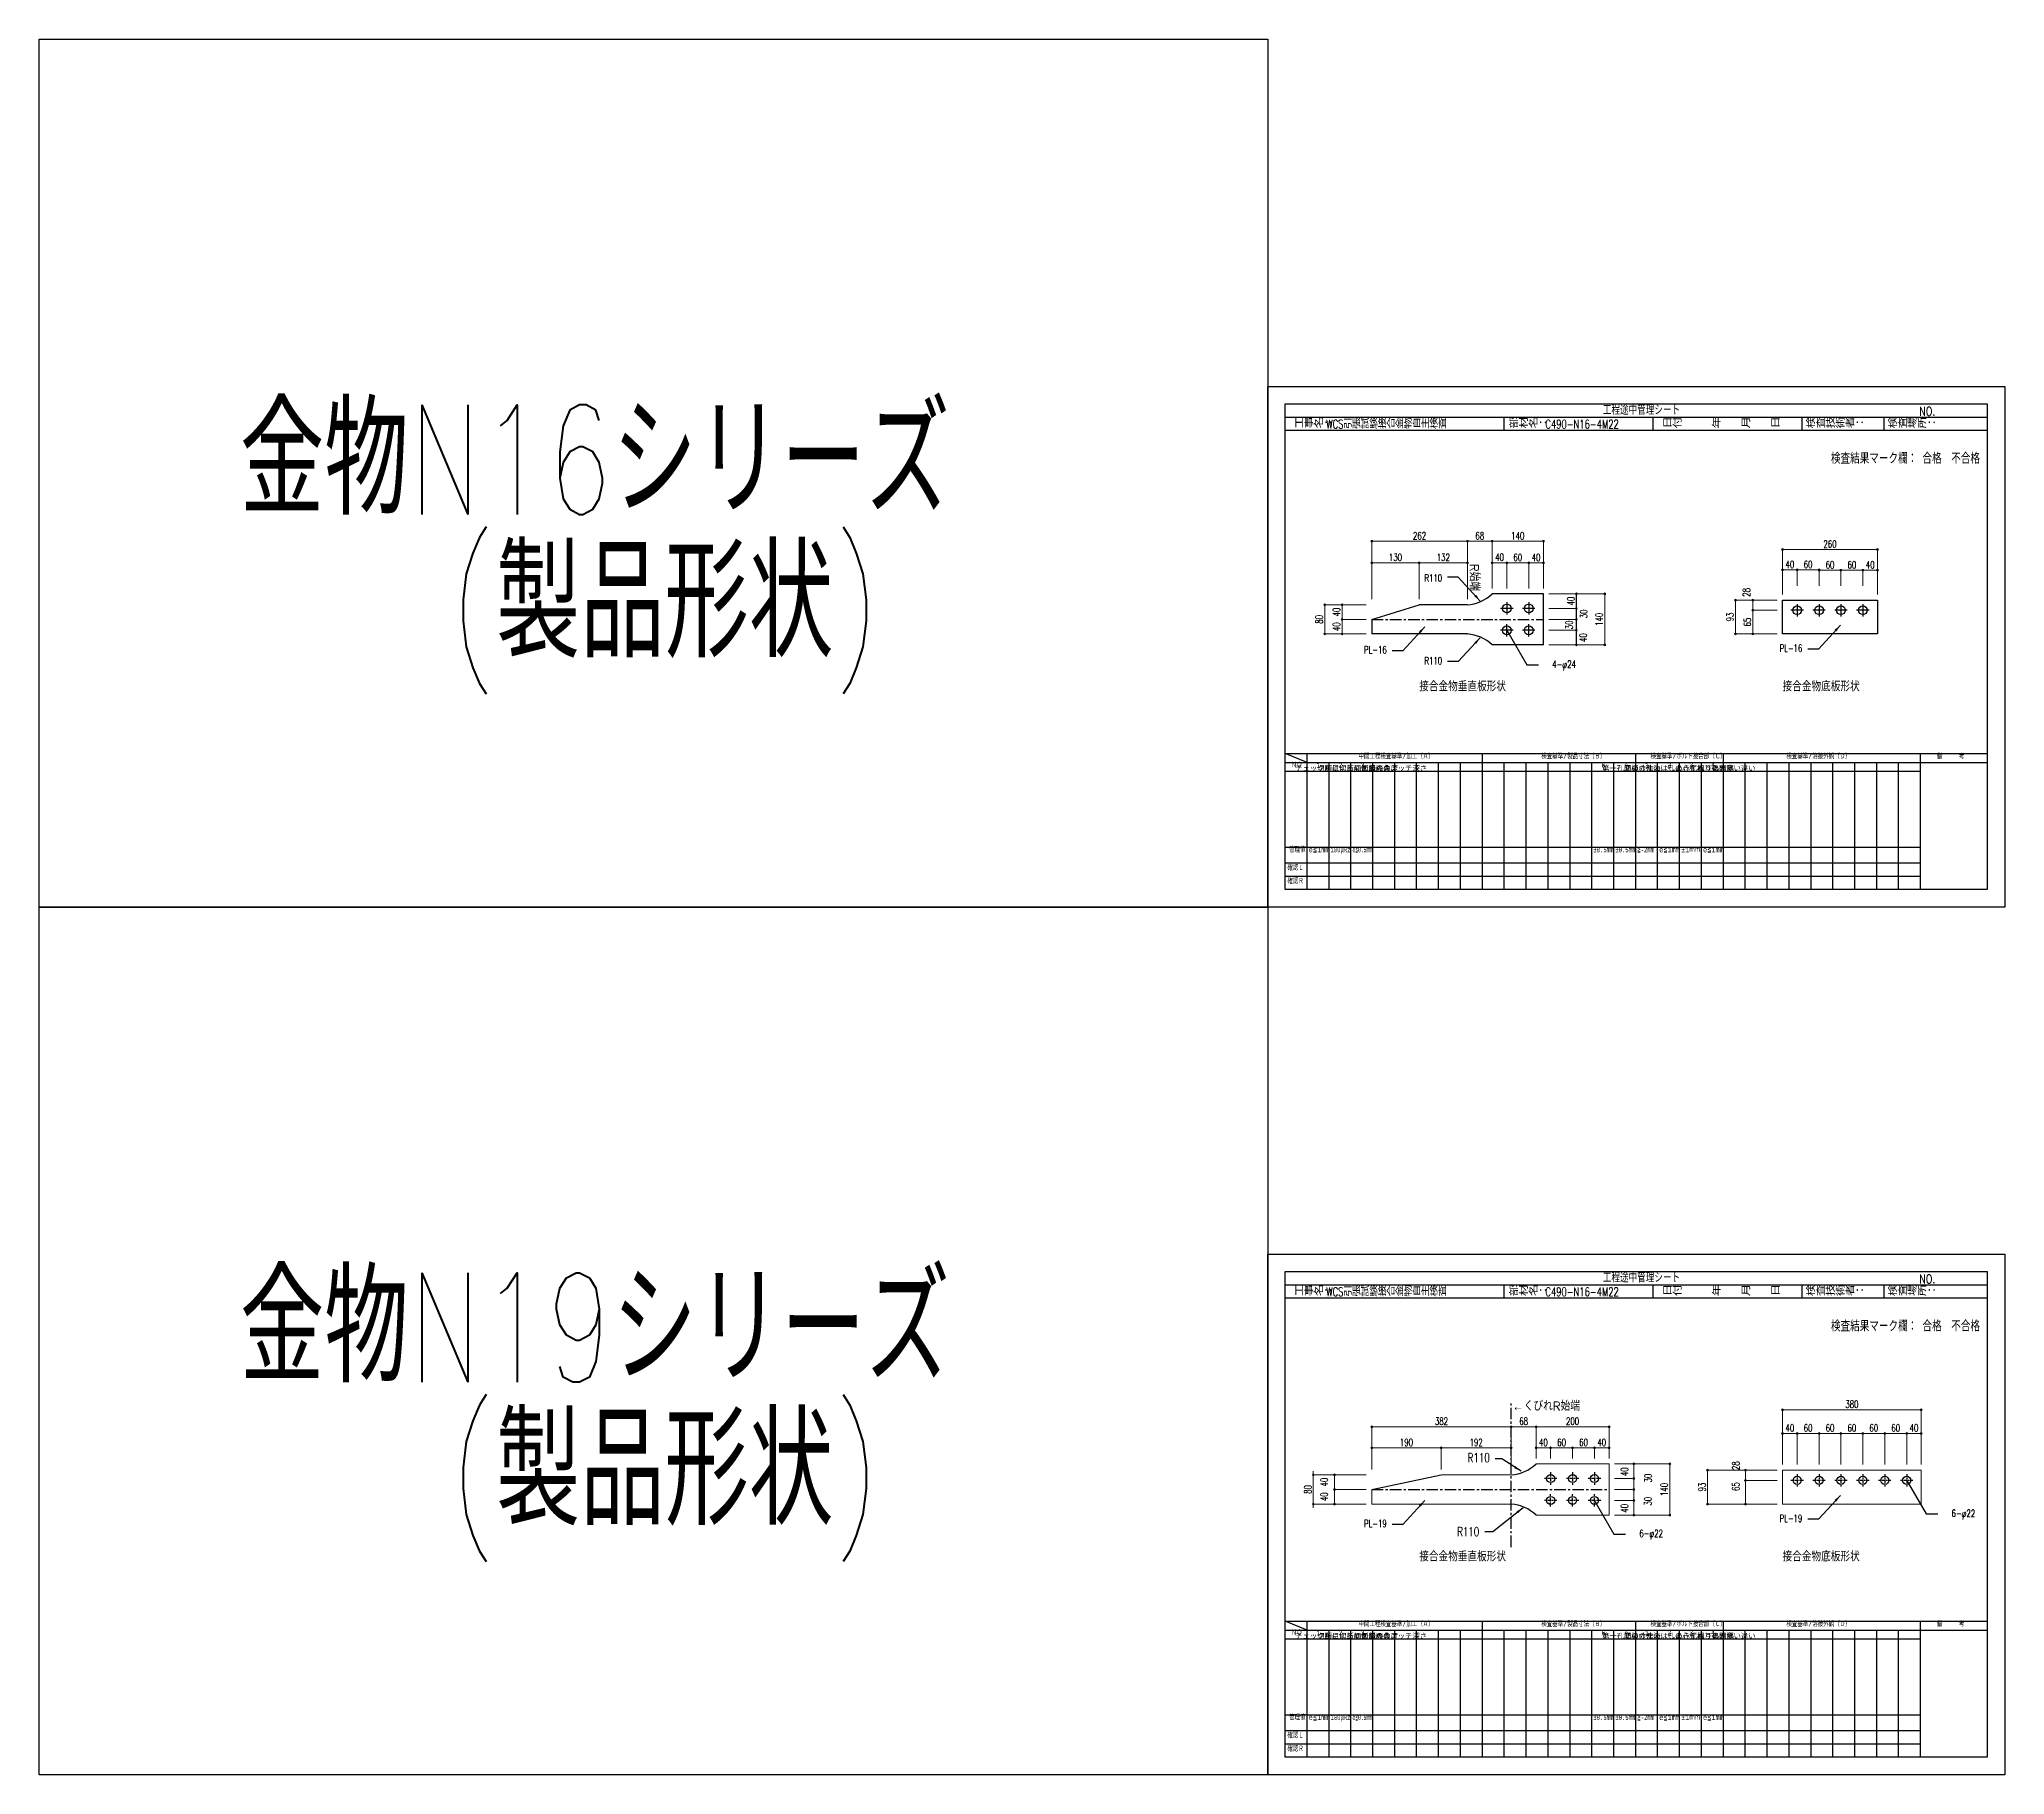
# Model space of a CAD drawing. Header units: millimetres. Extents: x 0 to 29624, y 0 to 14691.
# Drawn here: x 0 to 5382, y 4752 to 9504 of the extents above; entities that cross this region are included whole.
import ezdxf
from ezdxf.enums import TextEntityAlignment as Align

# ---------------------------------------------------------------- set-up
doc = ezdxf.new("R2010")
doc.units = ezdxf.units.MM
doc.header["$LTSCALE"] = 5
doc.linetypes.add('CENTER1', pattern=[10, 6.25, -1.25, 1.25, -1.25])
doc.linetypes.add('JIS_08_50', pattern=[53, 50, -1.125, 0.75, -1.125])
doc.layers.get('0').update_dxf_attribs({"color": 255})
doc.layers.get('DEFPOINTS').update_dxf_attribs({"color": 255})
for name, color, linetype in [('BOLT', 2, 'Continuous'), ('CENTER', 2, 'JIS_08_50'), ('LAYER6', 7, 'Continuous'), ('寸法', 4, 'Continuous'), ('文字', 7, 'Continuous'), ('金物', 142, 'Continuous')]:
    doc.layers.add(name, color=color, linetype=linetype)
doc.styles.add('DLSTANDARD1', font='monotxt.shx', dxfattribs={"width": 0.6, "bigfont": 'extfont'})
doc.styles.add('KANJI', font='simplex.shx', dxfattribs={"width": 0.7, "bigfont": 'extfont2.shx'})
doc.styles.get("Standard").update_dxf_attribs({"font": 'simplex.shx', "width": 0.7, "height": 2.5, "bigfont": '@extfont2.shx'})
doc.styles.add('SUNPOU', font='simplex.shx', dxfattribs={"width": 0.7, "bigfont": 'extfont2.shx'})
doc.styles.add('TATEGAKI', font='txt', dxfattribs={"bigfont": 'bigfont.shx'})
doc.dimstyles.new('コピー(2) - Standard', dxfattribs={"dimtxt": 25, "dimasz": 20, "dimexe": 0.18, "dimexo": 0.0625, "dimgap": 15, "dimtad": 1, "dimdec": 0, "dimzin": 0, "dimdsep": 46, "dimtxsty": 'Standard', "dimblk": 'DOTSMALL', "dimcen": 0.09, "dimadec": 0, "dimazin": 0, "dimtfac": 1, "dimtdec": 0, "dimtofl": 0, "dimtmove": 0, "dimatfit": 3, "dimfxl": 0, "dimtolj": 1, "dimtzin": 0, "dimarcsym": 0})
doc.dimstyles.new('一般寸法-小さめ', dxfattribs={"dimscale": 10, "dimtxt": 2, "dimasz": 0.5, "dimexe": 0.125, "dimexo": 1.5, "dimgap": 0.5, "dimtad": 1, "dimtxsty": 'KANJI', "dimblk": 'ORIGIN', "dimcen": 0, "dimclrd": 256, "dimclre": 256, "dimclrt": 256, "dimadec": 0, "dimazin": 0, "dimtfac": 1, "dimtmove": 2, "dimatfit": 2, "dimfxl": 0, "dimtolj": 2, "dimlwd": 5, "dimlwe": 5, "dimarcsym": 0})

msp = doc.modelspace()

# ---------------------------------------------------------------- texts
at = {"layer": 'LAYER6', "color": 0, "linetype": 'Continuous', "lineweight": -3, "style": 'SUNPOU', "width": 0.7}
for s, height, p in [('金物N16シリーズ', 300, (549.449, 8202.665)), ('工程途中管理シート', 24, (4281.897, 8476.156)), ('検査結果マーク欄： 合格\u3000不合格', 30, (4906.607, 8341.678)), ('(製品形状)', 300, (1124.416, 7811.58)), ('金物N19シリーズ', 300, (549.449, 5826.665)), ('工程途中管理シート', 24, (4281.897, 6100.156)), ('検査結果マーク欄： 合格\u3000不合格', 30, (4906.607, 5965.678)), ('(製品形状)', 300, (1124.416, 5435.58))]:
    msp.add_text(s, height=height, dxfattribs=at).set_placement(p)
at = {"layer": 'LAYER6', "color": 0, "linetype": 'Continuous', "lineweight": -3, "width": 0.8}
for s, p in [('工事名：', (3436.005, 8440.156)), ('部材名：', (4023.9, 8440.156)), ('日付\u3000\u3000\u3000年\u3000\u3000月\u3000\u3000日', (4444.732, 8440.156)), ('検査技術者：', (4837.446, 8440.156)), ('検査場所：', (5061.427, 8440.156)), ('NO.', (5148.273, 8473.325)), ('工事名：', (3436.005, 6064.156)), ('部材名：', (4023.9, 6064.156)), ('日付\u3000\u3000\u3000年\u3000\u3000月\u3000\u3000日', (4444.732, 6064.156)), ('検査技術者：', (4837.446, 6064.156)), ('検査場所：', (5061.427, 6064.156)), ('NO.', (5148.273, 6097.325))]:
    msp.add_text(s, height=24, dxfattribs=at).set_placement(p)
at = {"layer": 'LAYER6', "color": 0, "linetype": 'Continuous', "lineweight": -3, "char_height": 24, "attachment_point": 1}
for s, insert, width in [('WCS引張試験接合金物自主検査', (3524.715, 8462.459), 554.57968), ('C490-N16-4M22 ', (4124.715, 8462.459), 261.15579), ('WCS引張試験接合金物自主検査', (3524.715, 6086.459), 554.57968), ('C490-N16-4M22 ', (4124.715, 6086.459), 261.15579)]:
    msp.add_mtext(s, dxfattribs=dict(at, insert=insert, width=width))
at = {"layer": '寸法', "ltscale": 4, "style": 'SUNPOU'}
for s, rotation, p in [('R始端', 270, (3917.639, 8067.716)), ('接合金物垂直板形状', 360, (3779, 7718.909)), ('接合金物底板形状', 360, (4774, 7718.909)), ('接合金物垂直板形状', 360, (3779, 5336.293)), ('接合金物底板形状', 360, (4774, 5336.293))]:
    msp.add_text(s, height=24, rotation=rotation, dxfattribs=at).set_placement(p)
msp.add_text('←くびれR始端', height=24, dxfattribs=at).set_placement((4034.139, 5748.833))
at = {"layer": '寸法', "width": 98.97993}
for s, insert, char_height, attachment_point in [('\\A1;R110', (3841.849, 8018.889), 20, 9), ('{PL-16}', (3690.047, 7842.348), 20, 3), ('\\A1;R110', (3841.849, 7812.344), 20, 3), ('{PL-16}', (4828.172, 7846.539), 20, 3), ('4-φ24', (4208.178, 7802.694), 20, 3), ('\\A1;R110', (3972.226, 5607.326), 25, 9), ('{PL-19}', (3690.047, 5449.731), 20, 3), ('{PL-19}', (4828.172, 5463.922), 20, 3), ('{6-φ22}', (5301.649, 5477.725), 20, 3), ('R110', (3943.461, 5429.928), 25, 3), ('{6-φ22}', (4446.649, 5422.725), 20, 3)]:
    msp.add_mtext(s, dxfattribs=dict(at, insert=insert, char_height=char_height, attachment_point=attachment_point))
at = {"layer": '文字', "color": 0, "linetype": 'Continuous', "ltscale": 6, "style": 'DLSTANDARD1'}
for s, width, p in [('中間工程検査基準/加工（Ａ）', 0.74375, (3612.668, 7529.145)), ('検査基準/製品寸法（Ｂ）', 0.74375, (4113.137, 7529.145)), ('検査基準/ボルト接合部（Ｃ）', 0.74375, (4412.434, 7529.145)), ('検査基準/溶接外観（Ｄ）', 0.74375, (4784.463, 7529.145)), ('備\u3000\u3000\u3000考', 0.74375, (5197.009, 7529.145)), ('ＮＯ', 0.74375, (3428.478, 7505.145)), ('1', 0.74375, (3497.924, 7505.145)), ('2', 0.74375, (3557.924, 7505.145)), ('3', 0.74375, (3617.924, 7505.145)), ('6', 0.74375, (4277.924, 7505.145)), ('7', 0.74375, (4337.924, 7505.145)), ('1', 0.74375, (4397.924, 7505.145)), ('2', 0.74375, (4457.924, 7505.145)), ('3', 0.74375, (4517.924, 7505.145)), ('4', 0.74375, (4577.924, 7505.145)), ('管理値', 0.74375, (3422.589, 7273.37)), ('e≦1mm', 0.74375, (3476.256, 7273.37)), ('100μRz', 0.6, (3536.256, 7273.37)), ('d≦0.5mm', 0.5, (3596.256, 7273.37)), ('±0.5mm', 0.6, (4256.256, 7273.37)), ('±0.5mm', 0.6, (4316.256, 7273.37)), ('≧-2mm', 0.6, (4376.256, 7273.37)), ('e≦1mm', 0.74375, (4436.256, 7273.37)), ('±1ｍｍ', 0.74375, (4496.256, 7273.37)), ('e≦1mm', 0.74375, (4556.256, 7273.37)), ('確認Ｌ', 0.74375, (3417.713, 7223.756)), ('確認Ｒ', 0.74375, (3417.713, 7187.175)), ('中間工程検査基準/加工（Ａ）', 0.74375, (3612.668, 5153.145)), ('検査基準/製品寸法（Ｂ）', 0.74375, (4113.137, 5153.145)), ('検査基準/ボルト接合部（Ｃ）', 0.74375, (4412.434, 5153.145)), ('検査基準/溶接外観（Ｄ）', 0.74375, (4784.463, 5153.145)), ('備\u3000\u3000\u3000考', 0.74375, (5197.009, 5153.145)), ('ＮＯ', 0.74375, (3428.478, 5129.145)), ('1', 0.74375, (3497.924, 5129.145)), ('2', 0.74375, (3557.924, 5129.145)), ('3', 0.74375, (3617.924, 5129.145)), ('6', 0.74375, (4277.924, 5129.145)), ('7', 0.74375, (4337.924, 5129.145)), ('1', 0.74375, (4397.924, 5129.145)), ('2', 0.74375, (4457.924, 5129.145)), ('3', 0.74375, (4517.924, 5129.145)), ('4', 0.74375, (4577.924, 5129.145)), ('管理値', 0.74375, (3422.589, 4897.37)), ('e≦1mm', 0.74375, (3476.256, 4897.37)), ('100μRz', 0.6, (3536.256, 4897.37)), ('d≦0.5mm', 0.5, (3596.256, 4897.37)), ('±0.5mm', 0.6, (4256.256, 4897.37)), ('±0.5mm', 0.6, (4316.256, 4897.37)), ('≧-2mm', 0.6, (4376.256, 4897.37)), ('e≦1mm', 0.74375, (4436.256, 4897.37)), ('±1ｍｍ', 0.74375, (4496.256, 4897.37)), ('e≦1mm', 0.74375, (4556.256, 4897.37)), ('確認Ｌ', 0.74375, (3417.713, 4847.756)), ('確認Ｒ', 0.74375, (3417.713, 4811.175))]:
    msp.add_text(s, height=14.4, dxfattribs=dict(at, width=width)).set_placement(p, align=Align.BOTTOM_LEFT)
at = {"layer": '文字', "color": 0, "linetype": 'Continuous', "ltscale": 6, "style": 'TATEGAKI'}
for s, p in [('チェック項目', (3439.286, 7495.004)), ('切断による切断縁の角度', (3499.286, 7495.004)), ('切断面のあらさ', (3559.286, 7495.004)), ('切断面のノッチ深さ', (3619.286, 7495.004)), ('第一孔間の寸法', (4279.286, 7495.004)), ('底板の寸法', (4339.286, 7495.004)), ('孔のはしあき・へりあき', (4399.286, 7495.004)), ('孔の心ずれ', (4459.286, 7495.004)), ('孔相互の間隔', (4519.286, 7495.004)), ('孔の食い違い', (4579.286, 7495.004)), ('チェック項目', (3439.286, 5119.004)), ('切断による切断縁の角度', (3499.286, 5119.004)), ('切断面のあらさ', (3559.286, 5119.004)), ('切断面のノッチ深さ', (3619.286, 5119.004)), ('第一孔間の寸法', (4279.286, 5119.004)), ('底板の寸法', (4339.286, 5119.004)), ('孔のはしあき・へりあき', (4399.286, 5119.004)), ('孔の心ずれ', (4459.286, 5119.004)), ('孔相互の間隔', (4519.286, 5119.004)), ('孔の食い違い', (4579.286, 5119.004))]:
    msp.add_text(s, height=14.4, dxfattribs=at).set_placement(p, align=Align.BOTTOM_LEFT)

# ---------------------------------------------------------------- blocks, each defined once
blk = doc.blocks.new('_Origin')
at = {"color": 0, "linetype": 'ByBlock', "lineweight": -2}
blk.add_line((0, 0), (-1, 0), dxfattribs=at)
blk.add_circle((0, 0), 0.5, dxfattribs=at)
blk = doc.blocks.new('*D696')
at = {"layer": 'DEFPOINTS', "color": 0}
for p in [(4568.6, 5586), (4774, 5586), (4774, 5493)]:
    blk.add_point(p, dxfattribs=at)
at = {"layer": '寸法', "lineweight": 5}
for p, q in [((4759, 5586), (4567.3, 5586)), ((4568.6, 5498), (4568.6, 5581)), ((4759, 5493), (4567.3, 5493))]:
    blk.add_line(p, q, dxfattribs=at)
at = {"layer": '寸法', "lineweight": 5, "xscale": 5, "yscale": 5, "zscale": 5}
for p, rotation in [((4568.6, 5586), 90), ((4568.6, 5493), 270)]:
    blk.add_blockref('_Origin', p, dxfattribs=dict(at, rotation=rotation))
at = {"layer": '寸法', "linetype": 'Continuous', "insert": (4553.6, 5539.5), "char_height": 20, "attachment_point": 5, "rotation": 90, "style": 'KANJI'}
blk.add_mtext('\\A2;93', dxfattribs=at)
blk = doc.blocks.new('*D697')
at = {"layer": 'DEFPOINTS', "color": 0}
for p in [(4299, 5603), (4465.1, 5603), (4299, 5463)]:
    blk.add_point(p, dxfattribs=at)
at = {"layer": '寸法', "lineweight": 5}
for p, q in [((4314, 5603), (4466.4, 5603)), ((4465.1, 5468), (4465.1, 5598)), ((4314, 5463), (4466.4, 5463))]:
    blk.add_line(p, q, dxfattribs=at)
at = {"layer": '寸法', "lineweight": 5, "xscale": 5, "yscale": 5, "zscale": 5}
for p, rotation in [((4465.1, 5603), 90), ((4465.1, 5463), 270)]:
    blk.add_blockref('_Origin', p, dxfattribs=dict(at, rotation=rotation))
at = {"layer": '寸法', "linetype": 'Continuous', "insert": (4450.1, 5533), "char_height": 20, "attachment_point": 5, "rotation": 90, "style": 'KANJI'}
blk.add_mtext('\\A2;140', dxfattribs=at)
blk = doc.blocks.new('*D698')
at = {"layer": 'DEFPOINTS', "color": 0}
for p in [(4672.2, 5586), (4774, 5586), (4774, 5558)]:
    blk.add_point(p, dxfattribs=at)
at = {"layer": '寸法', "lineweight": 5}
for p, q in [((4759, 5586), (4670.9, 5586)), ((4759, 5558), (4670.9, 5558)), ((4672.2, 5563), (4672.2, 5581))]:
    blk.add_line(p, q, dxfattribs=at)
at = {"layer": '寸法', "lineweight": 5, "xscale": 5, "yscale": 5, "zscale": 5}
for p, rotation in [((4672.2, 5586), 90), ((4672.2, 5558), 270)]:
    blk.add_blockref('_Origin', p, dxfattribs=dict(at, rotation=rotation))
at = {"layer": '寸法', "linetype": 'Continuous', "insert": (4645.9, 5598.1), "char_height": 20, "attachment_point": 5, "rotation": 90, "style": 'KANJI'}
blk.add_mtext('\\A2;28', dxfattribs=at)
blk = doc.blocks.new('*D699')
at = {"layer": 'DEFPOINTS', "color": 0}
for p in [(3489, 5573), (3649, 5573), (3649, 5493)]:
    blk.add_point(p, dxfattribs=at)
at = {"layer": '寸法', "lineweight": 5}
for p, q in [((3634, 5573), (3487.8, 5573)), ((3489, 5578), (3489, 5583)), ((3489, 5573), (3489, 5568)), ((3489, 5498), (3489, 5568)), ((3634, 5493), (3487.8, 5493)), ((3489, 5493), (3489, 5498)), ((3489, 5488), (3489, 5483))]:
    blk.add_line(p, q, dxfattribs=at)
at = {"layer": '寸法', "lineweight": 5, "xscale": 5, "yscale": 5, "zscale": 5}
for p, rotation in [((3489, 5573), 270), ((3489, 5493), 90)]:
    blk.add_blockref('_Origin', p, dxfattribs=dict(at, rotation=rotation))
at = {"layer": '寸法', "insert": (3474, 5533), "char_height": 20, "attachment_point": 5, "rotation": 90, "style": 'KANJI'}
blk.add_mtext('\\A2;80', dxfattribs=at)
blk = doc.blocks.new('*D700')
at = {"layer": 'DEFPOINTS', "color": 0}
for p in [(4031, 5704.8), (3649, 5573), (4031, 5573)]:
    blk.add_point(p, dxfattribs=at)
at = {"layer": '寸法', "lineweight": 5}
for p, q in [((3649, 5588), (3649, 5706)), ((4031, 5588), (4031, 5706)), ((3654, 5704.8), (4026, 5704.8))]:
    blk.add_line(p, q, dxfattribs=at)
at = {"layer": '寸法', "lineweight": 5, "xscale": 5, "yscale": 5, "zscale": 5, "rotation": 180}
blk.add_blockref('_Origin', (3649, 5704.8), dxfattribs=at)
at = {"layer": '寸法', "lineweight": 5, "xscale": 5, "yscale": 5, "zscale": 5}
blk.add_blockref('_Origin', (4031, 5704.8), dxfattribs=at)
at = {"layer": '寸法', "linetype": 'Continuous', "insert": (3840, 5719.8), "char_height": 20, "attachment_point": 5, "style": 'KANJI'}
blk.add_mtext('\\A2;382', dxfattribs=at)
blk = doc.blocks.new('*D701')
at = {"layer": 'DEFPOINTS', "color": 0}
for p in [(4031, 5704.8), (4099, 5603), (4031, 5573)]:
    blk.add_point(p, dxfattribs=at)
at = {"layer": '寸法', "lineweight": 5}
for p, q in [((4031, 5588), (4031, 5706)), ((4099, 5618), (4099, 5706)), ((4094, 5704.8), (4036, 5704.8))]:
    blk.add_line(p, q, dxfattribs=at)
at = {"layer": '寸法', "lineweight": 5, "xscale": 5, "yscale": 5, "zscale": 5, "rotation": 180}
blk.add_blockref('_Origin', (4031, 5704.8), dxfattribs=at)
at = {"layer": '寸法', "lineweight": 5, "xscale": 5, "yscale": 5, "zscale": 5}
blk.add_blockref('_Origin', (4099, 5704.8), dxfattribs=at)
at = {"layer": '寸法', "linetype": 'Continuous', "insert": (4065, 5719.8), "char_height": 20, "attachment_point": 5, "style": 'KANJI'}
blk.add_mtext('\\A2;68', dxfattribs=at)
blk = doc.blocks.new('*D702')
at = {"layer": 'DEFPOINTS', "color": 0}
for p in [(4299, 5704.8), (4099, 5603), (4299, 5603)]:
    blk.add_point(p, dxfattribs=at)
at = {"layer": '寸法', "lineweight": 5}
for p, q in [((4099, 5618), (4099, 5706)), ((4299, 5618), (4299, 5706)), ((4104, 5704.8), (4294, 5704.8))]:
    blk.add_line(p, q, dxfattribs=at)
at = {"layer": '寸法', "lineweight": 5, "xscale": 5, "yscale": 5, "zscale": 5, "rotation": 180}
blk.add_blockref('_Origin', (4099, 5704.8), dxfattribs=at)
at = {"layer": '寸法', "lineweight": 5, "xscale": 5, "yscale": 5, "zscale": 5}
blk.add_blockref('_Origin', (4299, 5704.8), dxfattribs=at)
at = {"layer": '寸法', "linetype": 'Continuous', "insert": (4199, 5719.8), "char_height": 20, "attachment_point": 5, "style": 'KANJI'}
blk.add_mtext('\\A2;200', dxfattribs=at)
blk = doc.blocks.new('*D703')
at = {"layer": 'DEFPOINTS', "color": 0}
for p in [(4299, 5603), (4299, 5563), (4366.7, 5563)]:
    blk.add_point(p, dxfattribs=at)
at = {"layer": '寸法', "lineweight": 5}
for p, q in [((4314, 5603), (4367.9, 5603)), ((4366.7, 5598), (4366.7, 5568)), ((4314, 5563), (4367.9, 5563))]:
    blk.add_line(p, q, dxfattribs=at)
at = {"layer": '寸法', "lineweight": 5, "xscale": 5, "yscale": 5, "zscale": 5}
for p, rotation in [((4366.7, 5603), 90), ((4366.7, 5563), 270)]:
    blk.add_blockref('_Origin', p, dxfattribs=dict(at, rotation=rotation))
at = {"layer": '寸法', "linetype": 'Continuous', "insert": (4341.2, 5581.5), "char_height": 20, "attachment_point": 5, "rotation": 90, "style": 'KANJI'}
blk.add_mtext('\\A2;40', dxfattribs=at)
blk = doc.blocks.new('*D704')
at = {"layer": 'DEFPOINTS', "color": 0}
for p in [(4299, 5503), (4299, 5463), (4366.7, 5463)]:
    blk.add_point(p, dxfattribs=at)
at = {"layer": '寸法', "lineweight": 5}
for p, q in [((4314, 5503), (4367.9, 5503)), ((4366.7, 5498), (4366.7, 5468)), ((4314, 5463), (4367.9, 5463))]:
    blk.add_line(p, q, dxfattribs=at)
at = {"layer": '寸法', "lineweight": 5, "xscale": 5, "yscale": 5, "zscale": 5}
for p, rotation in [((4366.7, 5503), 90), ((4366.7, 5463), 270)]:
    blk.add_blockref('_Origin', p, dxfattribs=dict(at, rotation=rotation))
at = {"layer": '寸法', "linetype": 'Continuous', "insert": (4341.2, 5481.5), "char_height": 20, "attachment_point": 5, "rotation": 90, "style": 'KANJI'}
blk.add_mtext('\\A2;40', dxfattribs=at)
blk = doc.blocks.new('*D705')
at = {"layer": 'DEFPOINTS', "color": 0}
for p in [(3547.2, 5533), (3649, 5533), (3649, 5493)]:
    blk.add_point(p, dxfattribs=at)
at = {"layer": '寸法', "lineweight": 5}
for p, q in [((3634, 5533), (3545.9, 5533)), ((3634, 5493), (3545.9, 5493)), ((3547.2, 5498), (3547.2, 5528))]:
    blk.add_line(p, q, dxfattribs=at)
at = {"layer": '寸法', "lineweight": 5, "xscale": 5, "yscale": 5, "zscale": 5}
for p, rotation in [((3547.2, 5533), 90), ((3547.2, 5493), 270)]:
    blk.add_blockref('_Origin', p, dxfattribs=dict(at, rotation=rotation))
at = {"layer": '寸法', "linetype": 'Continuous', "insert": (3519, 5513), "char_height": 20, "attachment_point": 5, "rotation": 90, "style": 'KANJI'}
blk.add_mtext('\\A2;40', dxfattribs=at)
blk = doc.blocks.new('*D706')
at = {"layer": 'DEFPOINTS', "color": 0}
for p in [(3547.2, 5573), (3649, 5573), (3649, 5533)]:
    blk.add_point(p, dxfattribs=at)
at = {"layer": '寸法', "lineweight": 5}
for p, q in [((3634, 5573), (3545.9, 5573)), ((3547.2, 5538), (3547.2, 5568)), ((3634, 5533), (3545.9, 5533))]:
    blk.add_line(p, q, dxfattribs=at)
at = {"layer": '寸法', "lineweight": 5, "xscale": 5, "yscale": 5, "zscale": 5}
for p, rotation in [((3547.2, 5573), 90), ((3547.2, 5533), 270)]:
    blk.add_blockref('_Origin', p, dxfattribs=dict(at, rotation=rotation))
at = {"layer": '寸法', "linetype": 'Continuous', "insert": (3519, 5553), "char_height": 20, "attachment_point": 5, "rotation": 90, "style": 'KANJI'}
blk.add_mtext('\\A2;40', dxfattribs=at)
blk = doc.blocks.new('*D707')
at = {"layer": 'DEFPOINTS', "color": 0}
for p in [(4774, 5558), (4672.2, 5493), (4774, 5493)]:
    blk.add_point(p, dxfattribs=at)
at = {"layer": '寸法', "lineweight": 5}
for p, q in [((4759, 5558), (4670.9, 5558)), ((4672.2, 5553), (4672.2, 5498)), ((4759, 5493), (4670.9, 5493))]:
    blk.add_line(p, q, dxfattribs=at)
at = {"layer": '寸法', "lineweight": 5, "xscale": 5, "yscale": 5, "zscale": 5}
for p, rotation in [((4672.2, 5558), 90), ((4672.2, 5493), 270)]:
    blk.add_blockref('_Origin', p, dxfattribs=dict(at, rotation=rotation))
at = {"layer": '寸法', "linetype": 'Continuous', "insert": (4645.9, 5541), "char_height": 20, "attachment_point": 5, "rotation": 90, "style": 'KANJI'}
blk.add_mtext('\\A2;65', dxfattribs=at)
blk = doc.blocks.new('*D708')
at = {"layer": 'DEFPOINTS', "color": 0}
for p in [(4139, 5603), (4199, 5647), (4199, 5603)]:
    blk.add_point(p, dxfattribs=at)
at = {"layer": '寸法', "lineweight": 5}
for p, q in [((4139, 5618), (4139, 5648.3)), ((4144, 5647), (4194, 5647)), ((4199, 5618), (4199, 5648.3))]:
    blk.add_line(p, q, dxfattribs=at)
at = {"layer": '寸法', "lineweight": 5, "xscale": 5, "yscale": 5, "zscale": 5, "rotation": 180}
blk.add_blockref('_Origin', (4139, 5647), dxfattribs=at)
at = {"layer": '寸法', "lineweight": 5, "xscale": 5, "yscale": 5, "zscale": 5}
blk.add_blockref('_Origin', (4199, 5647), dxfattribs=at)
at = {"layer": '寸法', "linetype": 'Continuous', "insert": (4169, 5662), "char_height": 20, "attachment_point": 5, "style": 'KANJI'}
blk.add_mtext('\\A2;60', dxfattribs=at)
blk = doc.blocks.new('_DotSmall')
at = {"color": 0, "linetype": 'ByBlock', "const_width": 0.5}
blk.add_lwpolyline([(-0.0625, 0, 1), (0.0625, 0, 1)], format="xyb", close=True, dxfattribs=at)
blk = doc.blocks.new('*D709')
at = {"layer": 'DEFPOINTS', "color": 0}
for p in [(3839, 5647), (3649, 5573), (3839, 5573)]:
    blk.add_point(p, dxfattribs=at)
at = {"layer": '寸法', "lineweight": 5}
for p, q in [((3649, 5588), (3649, 5648.3)), ((3654, 5647), (3834, 5647)), ((3839, 5588), (3839, 5648.3))]:
    blk.add_line(p, q, dxfattribs=at)
at = {"layer": '寸法', "lineweight": 5, "xscale": 5, "yscale": 5, "zscale": 5, "rotation": 180}
blk.add_blockref('_Origin', (3649, 5647), dxfattribs=at)
at = {"layer": '寸法', "lineweight": 5, "xscale": 5, "yscale": 5, "zscale": 5}
blk.add_blockref('_Origin', (3839, 5647), dxfattribs=at)
at = {"layer": '寸法', "linetype": 'Continuous', "insert": (3744, 5662), "char_height": 20, "attachment_point": 5, "style": 'KANJI'}
blk.add_mtext('\\A2;190', dxfattribs=at)
blk = doc.blocks.new('*D710')
at = {"layer": 'DEFPOINTS', "color": 0}
for p in [(4031, 5647), (3839, 5573), (4031, 5573)]:
    blk.add_point(p, dxfattribs=at)
at = {"layer": '寸法', "lineweight": 5}
for p, q in [((3839, 5588), (3839, 5648.3)), ((3844, 5647), (4026, 5647)), ((4031, 5588), (4031, 5648.3))]:
    blk.add_line(p, q, dxfattribs=at)
at = {"layer": '寸法', "lineweight": 5, "xscale": 5, "yscale": 5, "zscale": 5, "rotation": 180}
blk.add_blockref('_Origin', (3839, 5647), dxfattribs=at)
at = {"layer": '寸法', "lineweight": 5, "xscale": 5, "yscale": 5, "zscale": 5}
blk.add_blockref('_Origin', (4031, 5647), dxfattribs=at)
at = {"layer": '寸法', "linetype": 'Continuous', "insert": (3935, 5662), "char_height": 20, "attachment_point": 5, "style": 'KANJI'}
blk.add_mtext('\\A2;192', dxfattribs=at)
blk = doc.blocks.new('*D711')
at = {"layer": 'DEFPOINTS', "color": 0}
for p in [(4099, 5603), (4139, 5647), (4139, 5603)]:
    blk.add_point(p, dxfattribs=at)
at = {"layer": '寸法', "lineweight": 5}
for p, q in [((4099, 5618), (4099, 5648.3)), ((4104, 5647), (4134, 5647)), ((4139, 5618), (4139, 5648.3))]:
    blk.add_line(p, q, dxfattribs=at)
at = {"layer": '寸法', "lineweight": 5, "xscale": 5, "yscale": 5, "zscale": 5, "rotation": 180}
blk.add_blockref('_Origin', (4099, 5647), dxfattribs=at)
at = {"layer": '寸法', "lineweight": 5, "xscale": 5, "yscale": 5, "zscale": 5}
blk.add_blockref('_Origin', (4139, 5647), dxfattribs=at)
at = {"layer": '寸法', "linetype": 'Continuous', "insert": (4119, 5662), "char_height": 20, "attachment_point": 5, "style": 'KANJI'}
blk.add_mtext('\\A2;40', dxfattribs=at)
blk = doc.blocks.new('*D712')
at = {"layer": 'DEFPOINTS', "color": 0}
for p in [(4199, 5603), (4259, 5647), (4259, 5603)]:
    blk.add_point(p, dxfattribs=at)
at = {"layer": '寸法', "lineweight": 5}
for p, q in [((4199, 5618), (4199, 5648.3)), ((4204, 5647), (4254, 5647)), ((4259, 5618), (4259, 5648.3))]:
    blk.add_line(p, q, dxfattribs=at)
at = {"layer": '寸法', "lineweight": 5, "xscale": 5, "yscale": 5, "zscale": 5, "rotation": 180}
blk.add_blockref('_Origin', (4199, 5647), dxfattribs=at)
at = {"layer": '寸法', "lineweight": 5, "xscale": 5, "yscale": 5, "zscale": 5}
blk.add_blockref('_Origin', (4259, 5647), dxfattribs=at)
at = {"layer": '寸法', "linetype": 'Continuous', "insert": (4229, 5662), "char_height": 20, "attachment_point": 5, "style": 'KANJI'}
blk.add_mtext('\\A2;60', dxfattribs=at)
blk = doc.blocks.new('*D713')
at = {"layer": 'DEFPOINTS', "color": 0}
for p in [(4259, 5603), (4299, 5647), (4299, 5603)]:
    blk.add_point(p, dxfattribs=at)
at = {"layer": '寸法', "lineweight": 5}
for p, q in [((4259, 5618), (4259, 5648.3)), ((4264, 5647), (4294, 5647)), ((4299, 5618), (4299, 5648.3))]:
    blk.add_line(p, q, dxfattribs=at)
at = {"layer": '寸法', "lineweight": 5, "xscale": 5, "yscale": 5, "zscale": 5, "rotation": 180}
blk.add_blockref('_Origin', (4259, 5647), dxfattribs=at)
at = {"layer": '寸法', "lineweight": 5, "xscale": 5, "yscale": 5, "zscale": 5}
blk.add_blockref('_Origin', (4299, 5647), dxfattribs=at)
at = {"layer": '寸法', "linetype": 'Continuous', "insert": (4279, 5662), "char_height": 20, "attachment_point": 5, "style": 'KANJI'}
blk.add_mtext('\\A2;40', dxfattribs=at)
blk = doc.blocks.new('*D714')
at = {"layer": 'DEFPOINTS', "color": 0}
for p in [(4299, 5563), (4299, 5533), (4366.7, 5533)]:
    blk.add_point(p, dxfattribs=at)
at = {"layer": '寸法', "lineweight": 5}
for p, q in [((4314, 5563), (4367.9, 5563)), ((4366.7, 5558), (4366.7, 5538)), ((4314, 5533), (4367.9, 5533))]:
    blk.add_line(p, q, dxfattribs=at)
at = {"layer": '寸法', "lineweight": 5, "xscale": 5, "yscale": 5, "zscale": 5}
for p, rotation in [((4366.7, 5563), 90), ((4366.7, 5533), 270)]:
    blk.add_blockref('_Origin', p, dxfattribs=dict(at, rotation=rotation))
at = {"layer": '寸法', "linetype": 'Continuous', "insert": (4405.7, 5564.2), "char_height": 20, "attachment_point": 5, "rotation": 90, "style": 'KANJI'}
blk.add_mtext('\\A2;30', dxfattribs=at)
blk = doc.blocks.new('*D715')
at = {"layer": 'DEFPOINTS', "color": 0}
for p in [(4299, 5533), (4299, 5503), (4366.7, 5503)]:
    blk.add_point(p, dxfattribs=at)
at = {"layer": '寸法', "lineweight": 5}
for p, q in [((4314, 5533), (4367.9, 5533)), ((4314, 5503), (4367.9, 5503)), ((4366.7, 5528), (4366.7, 5508))]:
    blk.add_line(p, q, dxfattribs=at)
at = {"layer": '寸法', "lineweight": 5, "xscale": 5, "yscale": 5, "zscale": 5}
for p, rotation in [((4366.7, 5533), 90), ((4366.7, 5503), 270)]:
    blk.add_blockref('_Origin', p, dxfattribs=dict(at, rotation=rotation))
at = {"layer": '寸法', "linetype": 'Continuous', "insert": (4405.4, 5500.8), "char_height": 20, "attachment_point": 5, "rotation": 90, "style": 'KANJI'}
blk.add_mtext('\\A2;30', dxfattribs=at)
blk = doc.blocks.new('*D716')
at = {"layer": 'DEFPOINTS', "color": 0}
for p in [(4814, 5686.5), (4774, 5586), (4814, 5586)]:
    blk.add_point(p, dxfattribs=at)
at = {"layer": '寸法', "linetype": 'Continuous', "lineweight": 5}
for p, q in [((4774, 5601), (4774, 5687.7)), ((4779, 5686.5), (4809, 5686.5)), ((4814, 5601), (4814, 5687.7))]:
    blk.add_line(p, q, dxfattribs=at)
at = {"layer": '寸法', "lineweight": 5, "xscale": 5, "yscale": 5, "zscale": 5, "rotation": 180}
blk.add_blockref('_Origin', (4774, 5686.5), dxfattribs=at)
at = {"layer": '寸法', "lineweight": 5, "xscale": 5, "yscale": 5, "zscale": 5}
blk.add_blockref('_Origin', (4814, 5686.5), dxfattribs=at)
at = {"layer": '寸法', "linetype": 'Continuous', "insert": (4794, 5701.5), "char_height": 20, "attachment_point": 5, "style": 'KANJI'}
blk.add_mtext('\\A2;40', dxfattribs=at)
blk = doc.blocks.new('*D717')
at = {"layer": 'DEFPOINTS', "color": 0}
for p in [(4874, 5686.5), (4814, 5586), (4874, 5586)]:
    blk.add_point(p, dxfattribs=at)
at = {"layer": '寸法', "linetype": 'Continuous', "lineweight": 5}
for p, q in [((4814, 5601), (4814, 5687.7)), ((4819, 5686.5), (4869, 5686.5)), ((4874, 5601), (4874, 5687.7))]:
    blk.add_line(p, q, dxfattribs=at)
at = {"layer": '寸法', "lineweight": 5, "xscale": 5, "yscale": 5, "zscale": 5, "rotation": 180}
blk.add_blockref('_Origin', (4814, 5686.5), dxfattribs=at)
at = {"layer": '寸法', "lineweight": 5, "xscale": 5, "yscale": 5, "zscale": 5}
blk.add_blockref('_Origin', (4874, 5686.5), dxfattribs=at)
at = {"layer": '寸法', "linetype": 'Continuous', "insert": (4844, 5701.5), "char_height": 20, "attachment_point": 5, "style": 'KANJI'}
blk.add_mtext('\\A2;60', dxfattribs=at)
blk = doc.blocks.new('*D718')
at = {"layer": 'DEFPOINTS', "color": 0}
for p in [(4934, 5686.5), (4874, 5586), (4934, 5586)]:
    blk.add_point(p, dxfattribs=at)
at = {"layer": '寸法', "linetype": 'Continuous', "lineweight": 5}
for p, q in [((4874, 5601), (4874, 5687.7)), ((4879, 5686.5), (4929, 5686.5)), ((4934, 5601), (4934, 5687.7))]:
    blk.add_line(p, q, dxfattribs=at)
at = {"layer": '寸法', "lineweight": 5, "xscale": 5, "yscale": 5, "zscale": 5, "rotation": 180}
blk.add_blockref('_Origin', (4874, 5686.5), dxfattribs=at)
at = {"layer": '寸法', "lineweight": 5, "xscale": 5, "yscale": 5, "zscale": 5}
blk.add_blockref('_Origin', (4934, 5686.5), dxfattribs=at)
at = {"layer": '寸法', "linetype": 'Continuous', "insert": (4904, 5701.5), "char_height": 20, "attachment_point": 5, "style": 'KANJI'}
blk.add_mtext('\\A2;60', dxfattribs=at)
blk = doc.blocks.new('*D719')
at = {"layer": 'DEFPOINTS', "color": 0}
for p in [(4994, 5686.5), (4934, 5586), (4994, 5586)]:
    blk.add_point(p, dxfattribs=at)
at = {"layer": '寸法', "linetype": 'Continuous', "lineweight": 5}
for p, q in [((4934, 5601), (4934, 5687.7)), ((4939, 5686.5), (4989, 5686.5)), ((4994, 5601), (4994, 5687.7))]:
    blk.add_line(p, q, dxfattribs=at)
at = {"layer": '寸法', "lineweight": 5, "xscale": 5, "yscale": 5, "zscale": 5, "rotation": 180}
blk.add_blockref('_Origin', (4934, 5686.5), dxfattribs=at)
at = {"layer": '寸法', "lineweight": 5, "xscale": 5, "yscale": 5, "zscale": 5}
blk.add_blockref('_Origin', (4994, 5686.5), dxfattribs=at)
at = {"layer": '寸法', "linetype": 'Continuous', "insert": (4964, 5701.5), "char_height": 20, "attachment_point": 5, "style": 'KANJI'}
blk.add_mtext('\\A2;60', dxfattribs=at)
blk = doc.blocks.new('*D720')
at = {"layer": 'DEFPOINTS', "color": 0}
for p in [(5054, 5686.5), (4994, 5586), (5054, 5586)]:
    blk.add_point(p, dxfattribs=at)
at = {"layer": '寸法', "linetype": 'Continuous', "lineweight": 5}
for p, q in [((4994, 5601), (4994, 5687.7)), ((4999, 5686.5), (5049, 5686.5)), ((5054, 5601), (5054, 5687.7))]:
    blk.add_line(p, q, dxfattribs=at)
at = {"layer": '寸法', "lineweight": 5, "xscale": 5, "yscale": 5, "zscale": 5, "rotation": 180}
blk.add_blockref('_Origin', (4994, 5686.5), dxfattribs=at)
at = {"layer": '寸法', "lineweight": 5, "xscale": 5, "yscale": 5, "zscale": 5}
blk.add_blockref('_Origin', (5054, 5686.5), dxfattribs=at)
at = {"layer": '寸法', "linetype": 'Continuous', "insert": (5024, 5701.5), "char_height": 20, "attachment_point": 5, "style": 'KANJI'}
blk.add_mtext('\\A2;60', dxfattribs=at)
blk = doc.blocks.new('*D721')
at = {"layer": 'DEFPOINTS', "color": 0}
for p in [(5114, 5686.5), (5054, 5586), (5114, 5586)]:
    blk.add_point(p, dxfattribs=at)
at = {"layer": '寸法', "linetype": 'Continuous', "lineweight": 5}
for p, q in [((5054, 5601), (5054, 5687.7)), ((5059, 5686.5), (5109, 5686.5)), ((5114, 5601), (5114, 5687.7))]:
    blk.add_line(p, q, dxfattribs=at)
at = {"layer": '寸法', "lineweight": 5, "xscale": 5, "yscale": 5, "zscale": 5, "rotation": 180}
blk.add_blockref('_Origin', (5054, 5686.5), dxfattribs=at)
at = {"layer": '寸法', "lineweight": 5, "xscale": 5, "yscale": 5, "zscale": 5}
blk.add_blockref('_Origin', (5114, 5686.5), dxfattribs=at)
at = {"layer": '寸法', "linetype": 'Continuous', "insert": (5084, 5701.5), "char_height": 20, "attachment_point": 5, "style": 'KANJI'}
blk.add_mtext('\\A2;60', dxfattribs=at)
blk = doc.blocks.new('*D722')
at = {"layer": 'DEFPOINTS', "color": 0}
for p in [(5154, 5686.5), (5114, 5586), (5154, 5586)]:
    blk.add_point(p, dxfattribs=at)
at = {"layer": '寸法', "linetype": 'Continuous', "lineweight": 5}
for p, q in [((5114, 5601), (5114, 5687.7)), ((5119, 5686.5), (5149, 5686.5)), ((5154, 5601), (5154, 5687.7))]:
    blk.add_line(p, q, dxfattribs=at)
at = {"layer": '寸法', "lineweight": 5, "xscale": 5, "yscale": 5, "zscale": 5, "rotation": 180}
blk.add_blockref('_Origin', (5114, 5686.5), dxfattribs=at)
at = {"layer": '寸法', "lineweight": 5, "xscale": 5, "yscale": 5, "zscale": 5}
blk.add_blockref('_Origin', (5154, 5686.5), dxfattribs=at)
at = {"layer": '寸法', "linetype": 'Continuous', "insert": (5134, 5701.5), "char_height": 20, "attachment_point": 5, "style": 'KANJI'}
blk.add_mtext('\\A2;40', dxfattribs=at)
blk = doc.blocks.new('*D723')
at = {"layer": 'DEFPOINTS', "color": 0}
for p in [(5154, 5751.4), (4774, 5586), (5154, 5586)]:
    blk.add_point(p, dxfattribs=at)
at = {"layer": '寸法', "linetype": 'Continuous', "lineweight": 5}
for p, q in [((4774, 5601), (4774, 5752.6)), ((4779, 5751.4), (5149, 5751.4)), ((5154, 5601), (5154, 5752.6))]:
    blk.add_line(p, q, dxfattribs=at)
at = {"layer": '寸法', "lineweight": 5, "xscale": 5, "yscale": 5, "zscale": 5, "rotation": 180}
blk.add_blockref('_Origin', (4774, 5751.4), dxfattribs=at)
at = {"layer": '寸法', "lineweight": 5, "xscale": 5, "yscale": 5, "zscale": 5}
blk.add_blockref('_Origin', (5154, 5751.4), dxfattribs=at)
at = {"layer": '寸法', "linetype": 'Continuous', "insert": (4964, 5766.4), "char_height": 20, "attachment_point": 5, "style": 'KANJI'}
blk.add_mtext('\\A2;380', dxfattribs=at)
blk = doc.blocks.new('*D671')
at = {"layer": 'DEFPOINTS', "color": 0}
for p in [(4119, 8129.5), (3979, 7985.6), (4119, 7985.6)]:
    blk.add_point(p, dxfattribs=at)
at = {"layer": '寸法', "lineweight": 5, "ltscale": 4}
for p, q in [((3979, 8000.6), (3979, 8130.8)), ((3984, 8129.5), (4114, 8129.5)), ((4119, 8000.6), (4119, 8130.8))]:
    blk.add_line(p, q, dxfattribs=at)
at = {"layer": '寸法', "lineweight": 5, "xscale": 5, "yscale": 5, "zscale": 5, "rotation": 180}
blk.add_blockref('_Origin', (3979, 8129.5), dxfattribs=at)
at = {"layer": '寸法', "lineweight": 5, "xscale": 5, "yscale": 5, "zscale": 5}
blk.add_blockref('_Origin', (4119, 8129.5), dxfattribs=at)
at = {"layer": '寸法', "linetype": 'Continuous', "insert": (4049, 8144.5), "char_height": 20, "attachment_point": 5, "style": 'KANJI'}
blk.add_mtext('\\A2;140', dxfattribs=at)
blk = doc.blocks.new('*D672')
at = {"layer": 'DEFPOINTS', "color": 0}
for p in [(3979, 8129.5), (3979, 7985.6), (3911, 7955.6)]:
    blk.add_point(p, dxfattribs=at)
at = {"layer": '寸法', "lineweight": 5, "ltscale": 4}
for p, q in [((3911, 7970.6), (3911, 8130.8)), ((3916, 8129.5), (3974, 8129.5)), ((3979, 8000.6), (3979, 8130.8))]:
    blk.add_line(p, q, dxfattribs=at)
at = {"layer": '寸法', "lineweight": 5, "xscale": 5, "yscale": 5, "zscale": 5, "rotation": 180}
blk.add_blockref('_Origin', (3911, 8129.5), dxfattribs=at)
at = {"layer": '寸法', "lineweight": 5, "xscale": 5, "yscale": 5, "zscale": 5}
blk.add_blockref('_Origin', (3979, 8129.5), dxfattribs=at)
at = {"layer": '寸法', "linetype": 'Continuous', "insert": (3945, 8144.5), "char_height": 20, "attachment_point": 5, "style": 'KANJI'}
blk.add_mtext('\\A2;68', dxfattribs=at)
blk = doc.blocks.new('*D673')
at = {"layer": 'DEFPOINTS', "color": 0}
for p in [(3911, 8070.5), (3779, 7955.6), (3911, 7955.6)]:
    blk.add_point(p, dxfattribs=at)
at = {"layer": '寸法', "lineweight": 5, "ltscale": 4}
for p, q in [((3779, 7970.6), (3779, 8071.8)), ((3784, 8070.5), (3906, 8070.5)), ((3911, 7970.6), (3911, 8071.8))]:
    blk.add_line(p, q, dxfattribs=at)
at = {"layer": '寸法', "lineweight": 5, "xscale": 5, "yscale": 5, "zscale": 5, "rotation": 180}
blk.add_blockref('_Origin', (3779, 8070.5), dxfattribs=at)
at = {"layer": '寸法', "lineweight": 5, "xscale": 5, "yscale": 5, "zscale": 5}
blk.add_blockref('_Origin', (3911, 8070.5), dxfattribs=at)
at = {"layer": '寸法', "linetype": 'Continuous', "insert": (3845, 8085.5), "char_height": 20, "attachment_point": 5, "style": 'KANJI'}
blk.add_mtext('\\A2;132', dxfattribs=at)
blk = doc.blocks.new('*D674')
at = {"layer": 'DEFPOINTS', "color": 0}
for p in [(3779, 8070.5), (3649, 7955.6), (3779, 7955.6)]:
    blk.add_point(p, dxfattribs=at)
at = {"layer": '寸法', "lineweight": 5, "ltscale": 4}
for p, q in [((3649, 7970.6), (3649, 8071.8)), ((3654, 8070.5), (3774, 8070.5)), ((3779, 7970.6), (3779, 8071.8))]:
    blk.add_line(p, q, dxfattribs=at)
at = {"layer": '寸法', "lineweight": 5, "xscale": 5, "yscale": 5, "zscale": 5, "rotation": 180}
blk.add_blockref('_Origin', (3649, 8070.5), dxfattribs=at)
at = {"layer": '寸法', "lineweight": 5, "xscale": 5, "yscale": 5, "zscale": 5}
blk.add_blockref('_Origin', (3779, 8070.5), dxfattribs=at)
at = {"layer": '寸法', "linetype": 'Continuous', "insert": (3714, 8085.5), "char_height": 20, "attachment_point": 5, "style": 'KANJI'}
blk.add_mtext('\\A2;130', dxfattribs=at)
blk = doc.blocks.new('*D675')
at = {"layer": 'DEFPOINTS', "color": 0}
for p in [(4019, 8070.7), (3979, 7985.6), (4019, 7985.6)]:
    blk.add_point(p, dxfattribs=at)
at = {"layer": '寸法', "lineweight": 5, "ltscale": 4}
for p, q in [((3979, 8000.6), (3979, 8072)), ((3984, 8070.7), (4014, 8070.7)), ((4019, 8000.6), (4019, 8072))]:
    blk.add_line(p, q, dxfattribs=at)
at = {"layer": '寸法', "lineweight": 5, "xscale": 5, "yscale": 5, "zscale": 5, "rotation": 180}
blk.add_blockref('_Origin', (3979, 8070.7), dxfattribs=at)
at = {"layer": '寸法', "lineweight": 5, "xscale": 5, "yscale": 5, "zscale": 5}
blk.add_blockref('_Origin', (4019, 8070.7), dxfattribs=at)
at = {"layer": '寸法', "linetype": 'Continuous', "insert": (3999, 8085.7), "char_height": 20, "attachment_point": 5, "style": 'KANJI'}
blk.add_mtext('\\A2;40', dxfattribs=at)
blk = doc.blocks.new('*D676')
at = {"layer": 'DEFPOINTS', "color": 0}
for p in [(4079, 8070.4), (4019, 7985.6), (4079, 7985.6)]:
    blk.add_point(p, dxfattribs=at)
at = {"layer": '寸法', "lineweight": 5, "ltscale": 4}
for p, q in [((4019, 8000.6), (4019, 8071.6)), ((4024, 8070.4), (4074, 8070.4)), ((4079, 8000.6), (4079, 8071.6))]:
    blk.add_line(p, q, dxfattribs=at)
at = {"layer": '寸法', "lineweight": 5, "xscale": 5, "yscale": 5, "zscale": 5, "rotation": 180}
blk.add_blockref('_Origin', (4019, 8070.4), dxfattribs=at)
at = {"layer": '寸法', "lineweight": 5, "xscale": 5, "yscale": 5, "zscale": 5}
blk.add_blockref('_Origin', (4079, 8070.4), dxfattribs=at)
at = {"layer": '寸法', "linetype": 'Continuous', "insert": (4049, 8085.4), "char_height": 20, "attachment_point": 5, "style": 'KANJI'}
blk.add_mtext('\\A2;60', dxfattribs=at)
blk = doc.blocks.new('*D677')
at = {"layer": 'DEFPOINTS', "color": 0}
for p in [(4119, 8070.2), (4079, 7985.6), (4119, 7985.6)]:
    blk.add_point(p, dxfattribs=at)
at = {"layer": '寸法', "lineweight": 5, "ltscale": 4}
for p, q in [((4079, 8000.6), (4079, 8071.4)), ((4084, 8070.2), (4114, 8070.2)), ((4119, 8000.6), (4119, 8071.4))]:
    blk.add_line(p, q, dxfattribs=at)
at = {"layer": '寸法', "lineweight": 5, "xscale": 5, "yscale": 5, "zscale": 5, "rotation": 180}
blk.add_blockref('_Origin', (4079, 8070.2), dxfattribs=at)
at = {"layer": '寸法', "lineweight": 5, "xscale": 5, "yscale": 5, "zscale": 5}
blk.add_blockref('_Origin', (4119, 8070.2), dxfattribs=at)
at = {"layer": '寸法', "linetype": 'Continuous', "insert": (4099, 8085.2), "char_height": 20, "attachment_point": 5, "style": 'KANJI'}
blk.add_mtext('\\A2;40', dxfattribs=at)
blk = doc.blocks.new('*D678')
at = {"layer": 'DEFPOINTS', "color": 0}
for p in [(3911, 8129.5), (3649, 7955.6), (3911, 7955.6)]:
    blk.add_point(p, dxfattribs=at)
at = {"layer": '寸法', "lineweight": 5, "ltscale": 4}
for p, q in [((3649, 7970.6), (3649, 8130.8)), ((3654, 8129.5), (3906, 8129.5)), ((3911, 7970.6), (3911, 8130.8))]:
    blk.add_line(p, q, dxfattribs=at)
at = {"layer": '寸法', "lineweight": 5, "xscale": 5, "yscale": 5, "zscale": 5, "rotation": 180}
blk.add_blockref('_Origin', (3649, 8129.5), dxfattribs=at)
at = {"layer": '寸法', "lineweight": 5, "xscale": 5, "yscale": 5, "zscale": 5}
blk.add_blockref('_Origin', (3911, 8129.5), dxfattribs=at)
at = {"layer": '寸法', "linetype": 'Continuous', "insert": (3780, 8144.5), "char_height": 20, "attachment_point": 5, "style": 'KANJI'}
blk.add_mtext('\\A2;262', dxfattribs=at)
blk = doc.blocks.new('*D679')
at = {"layer": 'DEFPOINTS', "color": 0}
for p in [(3567.6, 7915.6), (3649, 7915.6), (3649, 7875.6)]:
    blk.add_point(p, dxfattribs=at)
at = {"layer": '寸法', "lineweight": 5, "ltscale": 4}
for p, q in [((3634, 7915.6), (3566.4, 7915.6)), ((3634, 7875.6), (3566.4, 7875.6)), ((3567.6, 7880.6), (3567.6, 7910.6))]:
    blk.add_line(p, q, dxfattribs=at)
at = {"layer": '寸法', "lineweight": 5, "xscale": 5, "yscale": 5, "zscale": 5}
for p, rotation in [((3567.6, 7915.6), 90), ((3567.6, 7875.6), 270)]:
    blk.add_blockref('_Origin', p, dxfattribs=dict(at, rotation=rotation))
at = {"layer": '寸法', "linetype": 'Continuous', "insert": (3552.6, 7895.6), "char_height": 20, "attachment_point": 5, "rotation": 90, "style": 'KANJI'}
blk.add_mtext('\\A2;40', dxfattribs=at)
blk = doc.blocks.new('*D680')
at = {"layer": 'DEFPOINTS', "color": 0}
for p in [(3567.6, 7955.6), (3649, 7955.6), (3649, 7915.6)]:
    blk.add_point(p, dxfattribs=at)
at = {"layer": '寸法', "lineweight": 5, "ltscale": 4}
for p, q in [((3634, 7955.6), (3566.4, 7955.6)), ((3634, 7915.6), (3566.4, 7915.6)), ((3567.6, 7920.6), (3567.6, 7950.6))]:
    blk.add_line(p, q, dxfattribs=at)
at = {"layer": '寸法', "lineweight": 5, "xscale": 5, "yscale": 5, "zscale": 5}
for p, rotation in [((3567.6, 7955.6), 90), ((3567.6, 7915.6), 270)]:
    blk.add_blockref('_Origin', p, dxfattribs=dict(at, rotation=rotation))
at = {"layer": '寸法', "linetype": 'Continuous', "insert": (3552.6, 7935.6), "char_height": 20, "attachment_point": 5, "rotation": 90, "style": 'KANJI'}
blk.add_mtext('\\A2;40', dxfattribs=at)
blk = doc.blocks.new('*D681')
at = {"layer": 'DEFPOINTS', "color": 0}
for p in [(3520.1, 7955.6), (3649, 7955.6), (3649, 7875.6)]:
    blk.add_point(p, dxfattribs=at)
at = {"layer": '寸法', "lineweight": 5, "ltscale": 4}
for p, q in [((3634, 7955.6), (3518.9, 7955.6)), ((3520.1, 7880.6), (3520.1, 7950.6)), ((3634, 7875.6), (3518.9, 7875.6))]:
    blk.add_line(p, q, dxfattribs=at)
at = {"layer": '寸法', "lineweight": 5, "xscale": 5, "yscale": 5, "zscale": 5}
for p, rotation in [((3520.1, 7955.6), 90), ((3520.1, 7875.6), 270)]:
    blk.add_blockref('_Origin', p, dxfattribs=dict(at, rotation=rotation))
at = {"layer": '寸法', "linetype": 'Continuous', "insert": (3505.1, 7915.6), "char_height": 20, "attachment_point": 5, "rotation": 90, "style": 'KANJI'}
blk.add_mtext('\\A2;80', dxfattribs=at)
blk = doc.blocks.new('*D682')
at = {"layer": 'DEFPOINTS', "color": 0}
for p in [(4119, 7985.6), (4209.3, 7985.6), (4119, 7945.6)]:
    blk.add_point(p, dxfattribs=at)
at = {"layer": '寸法', "lineweight": 5, "ltscale": 4}
for p, q in [((4134, 7985.6), (4210.6, 7985.6)), ((4209.3, 7950.6), (4209.3, 7980.6)), ((4134, 7945.6), (4210.6, 7945.6))]:
    blk.add_line(p, q, dxfattribs=at)
at = {"layer": '寸法', "lineweight": 5, "xscale": 5, "yscale": 5, "zscale": 5}
for p, rotation in [((4209.3, 7985.6), 90), ((4209.3, 7945.6), 270)]:
    blk.add_blockref('_Origin', p, dxfattribs=dict(at, rotation=rotation))
at = {"layer": '寸法', "linetype": 'Continuous', "insert": (4194.3, 7965.6), "char_height": 20, "attachment_point": 5, "rotation": 90, "style": 'KANJI'}
blk.add_mtext('\\A2;40', dxfattribs=at)
blk = doc.blocks.new('*D683')
at = {"layer": 'DEFPOINTS', "color": 0}
for p in [(4119, 7885.6), (4209.3, 7885.6), (4119, 7845.6)]:
    blk.add_point(p, dxfattribs=at)
at = {"layer": '寸法', "lineweight": 5, "ltscale": 4}
for p, q in [((4134, 7885.6), (4210.6, 7885.6)), ((4209.3, 7850.6), (4209.3, 7880.6)), ((4134, 7845.6), (4210.6, 7845.6))]:
    blk.add_line(p, q, dxfattribs=at)
at = {"layer": '寸法', "lineweight": 5, "xscale": 5, "yscale": 5, "zscale": 5}
for p, rotation in [((4209.3, 7885.6), 90), ((4209.3, 7845.6), 270)]:
    blk.add_blockref('_Origin', p, dxfattribs=dict(at, rotation=rotation))
at = {"layer": '寸法', "linetype": 'Continuous', "insert": (4228.1, 7865.6), "char_height": 20, "attachment_point": 5, "rotation": 90, "style": 'KANJI'}
blk.add_mtext('\\A2;40', dxfattribs=at)
blk = doc.blocks.new('*D684')
at = {"layer": 'DEFPOINTS', "color": 0}
for p in [(4155.1, 7985.6), (4287, 7985.6), (4149.8, 7845.6)]:
    blk.add_point(p, dxfattribs=at)
at = {"layer": '寸法', "lineweight": 5, "ltscale": 4}
for p, q in [((4170.1, 7985.6), (4288.3, 7985.6)), ((4287, 7850.6), (4287, 7980.6)), ((4164.8, 7845.6), (4288.3, 7845.6))]:
    blk.add_line(p, q, dxfattribs=at)
at = {"layer": '寸法', "lineweight": 5, "xscale": 5, "yscale": 5, "zscale": 5}
for p, rotation in [((4287, 7985.6), 90), ((4287, 7845.6), 270)]:
    blk.add_blockref('_Origin', p, dxfattribs=dict(at, rotation=rotation))
at = {"layer": '寸法', "linetype": 'Continuous', "insert": (4272, 7915.6), "char_height": 20, "attachment_point": 5, "rotation": 90, "style": 'KANJI'}
blk.add_mtext('\\A2;140', dxfattribs=at)
blk = doc.blocks.new('*D685')
at = {"layer": 'DEFPOINTS', "color": 0}
for p in [(4814, 8051.2), (4774, 7968.6), (4814, 7992.5)]:
    blk.add_point(p, dxfattribs=at)
at = {"layer": '寸法', "lineweight": 5, "ltscale": 4}
for p, q in [((4774, 7983.6), (4774, 8052.4)), ((4779, 8051.2), (4809, 8051.2)), ((4814, 8007.5), (4814, 8052.4))]:
    blk.add_line(p, q, dxfattribs=at)
at = {"layer": '寸法', "lineweight": 5, "xscale": 5, "yscale": 5, "zscale": 5, "rotation": 180}
blk.add_blockref('_Origin', (4774, 8051.2), dxfattribs=at)
at = {"layer": '寸法', "lineweight": 5, "xscale": 5, "yscale": 5, "zscale": 5}
blk.add_blockref('_Origin', (4814, 8051.2), dxfattribs=at)
at = {"layer": '寸法', "linetype": 'Continuous', "insert": (4794, 8066.2), "char_height": 20, "attachment_point": 5, "style": 'KANJI'}
blk.add_mtext('\\A2;40', dxfattribs=at)
blk = doc.blocks.new('*D686')
at = {"layer": 'DEFPOINTS', "color": 0}
for p in [(4874, 8051.2), (4814, 7992.5), (4874, 7992.5)]:
    blk.add_point(p, dxfattribs=at)
at = {"layer": '寸法', "lineweight": 5, "ltscale": 4}
for p, q in [((4814, 8007.5), (4814, 8052.4)), ((4819, 8051.2), (4869, 8051.2)), ((4874, 8007.5), (4874, 8052.4))]:
    blk.add_line(p, q, dxfattribs=at)
at = {"layer": '寸法', "lineweight": 5, "xscale": 5, "yscale": 5, "zscale": 5, "rotation": 180}
blk.add_blockref('_Origin', (4814, 8051.2), dxfattribs=at)
at = {"layer": '寸法', "lineweight": 5, "xscale": 5, "yscale": 5, "zscale": 5}
blk.add_blockref('_Origin', (4874, 8051.2), dxfattribs=at)
at = {"layer": '寸法', "linetype": 'Continuous', "insert": (4844, 8066.2), "char_height": 20, "attachment_point": 5, "style": 'KANJI'}
blk.add_mtext('\\A2;60', dxfattribs=at)
blk = doc.blocks.new('*D687')
at = {"layer": 'DEFPOINTS', "color": 0}
for p in [(4934, 8050.1), (4874, 7992.5), (4934, 7992.5)]:
    blk.add_point(p, dxfattribs=at)
at = {"layer": '寸法', "lineweight": 5, "ltscale": 4}
for p, q in [((4874, 8007.5), (4874, 8051.3)), ((4879, 8050.1), (4929, 8050.1)), ((4934, 8007.5), (4934, 8051.3))]:
    blk.add_line(p, q, dxfattribs=at)
at = {"layer": '寸法', "lineweight": 5, "xscale": 5, "yscale": 5, "zscale": 5, "rotation": 180}
blk.add_blockref('_Origin', (4874, 8050.1), dxfattribs=at)
at = {"layer": '寸法', "lineweight": 5, "xscale": 5, "yscale": 5, "zscale": 5}
blk.add_blockref('_Origin', (4934, 8050.1), dxfattribs=at)
at = {"layer": '寸法', "linetype": 'Continuous', "insert": (4904, 8065.1), "char_height": 20, "attachment_point": 5, "style": 'KANJI'}
blk.add_mtext('\\A2;60', dxfattribs=at)
blk = doc.blocks.new('*D688')
at = {"layer": 'DEFPOINTS', "color": 0}
for p in [(4994, 8050.1), (4934, 7992.5), (4994, 7992.5)]:
    blk.add_point(p, dxfattribs=at)
at = {"layer": '寸法', "lineweight": 5, "ltscale": 4}
for p, q in [((4934, 8007.5), (4934, 8051.3)), ((4939, 8050.1), (4989, 8050.1)), ((4994, 8007.5), (4994, 8051.3))]:
    blk.add_line(p, q, dxfattribs=at)
at = {"layer": '寸法', "lineweight": 5, "xscale": 5, "yscale": 5, "zscale": 5, "rotation": 180}
blk.add_blockref('_Origin', (4934, 8050.1), dxfattribs=at)
at = {"layer": '寸法', "lineweight": 5, "xscale": 5, "yscale": 5, "zscale": 5}
blk.add_blockref('_Origin', (4994, 8050.1), dxfattribs=at)
at = {"layer": '寸法', "linetype": 'Continuous', "insert": (4964, 8065.1), "char_height": 20, "attachment_point": 5, "style": 'KANJI'}
blk.add_mtext('\\A2;60', dxfattribs=at)
blk = doc.blocks.new('*D689')
at = {"layer": 'DEFPOINTS', "color": 0}
for p in [(5034, 8050.1), (4994, 7992.5), (5034, 7968.6)]:
    blk.add_point(p, dxfattribs=at)
at = {"layer": '寸法', "lineweight": 5, "ltscale": 4}
for p, q in [((4994, 8007.5), (4994, 8051.3)), ((4999, 8050.1), (5029, 8050.1)), ((5034, 7983.6), (5034, 8051.3))]:
    blk.add_line(p, q, dxfattribs=at)
at = {"layer": '寸法', "lineweight": 5, "xscale": 5, "yscale": 5, "zscale": 5, "rotation": 180}
blk.add_blockref('_Origin', (4994, 8050.1), dxfattribs=at)
at = {"layer": '寸法', "lineweight": 5, "xscale": 5, "yscale": 5, "zscale": 5}
blk.add_blockref('_Origin', (5034, 8050.1), dxfattribs=at)
at = {"layer": '寸法', "linetype": 'Continuous', "insert": (5014, 8065.1), "char_height": 20, "attachment_point": 5, "style": 'KANJI'}
blk.add_mtext('\\A2;40', dxfattribs=at)
blk = doc.blocks.new('*D690')
at = {"layer": 'DEFPOINTS', "color": 0}
for p in [(5034, 8106.9), (4774, 8001.7), (5034, 7992.7)]:
    blk.add_point(p, dxfattribs=at)
at = {"layer": '寸法', "lineweight": 5, "ltscale": 4}
for p, q in [((4774, 8016.7), (4774, 8108.2)), ((4779, 8106.9), (5029, 8106.9)), ((5034, 8007.7), (5034, 8108.2))]:
    blk.add_line(p, q, dxfattribs=at)
at = {"layer": '寸法', "lineweight": 5, "xscale": 5, "yscale": 5, "zscale": 5, "rotation": 180}
blk.add_blockref('_Origin', (4774, 8106.9), dxfattribs=at)
at = {"layer": '寸法', "lineweight": 5, "xscale": 5, "yscale": 5, "zscale": 5}
blk.add_blockref('_Origin', (5034, 8106.9), dxfattribs=at)
at = {"layer": '寸法', "linetype": 'Continuous', "insert": (4904, 8121.9), "char_height": 20, "attachment_point": 5, "style": 'KANJI'}
blk.add_mtext('\\A2;260', dxfattribs=at)
blk = doc.blocks.new('*D691')
at = {"layer": 'DEFPOINTS', "color": 0}
for p in [(4774, 7968.6), (4692.6, 7940.6), (4774, 7940.6)]:
    blk.add_point(p, dxfattribs=at)
at = {"layer": '寸法', "lineweight": 5, "ltscale": 4}
for p, q in [((4759, 7968.6), (4691.4, 7968.6)), ((4759, 7940.6), (4691.4, 7940.6)), ((4692.6, 7963.6), (4692.6, 7945.6))]:
    blk.add_line(p, q, dxfattribs=at)
at = {"layer": '寸法', "lineweight": 5, "xscale": 5, "yscale": 5, "zscale": 5}
for p, rotation in [((4692.6, 7968.6), 90), ((4692.6, 7940.6), 270)]:
    blk.add_blockref('_Origin', p, dxfattribs=dict(at, rotation=rotation))
at = {"layer": '寸法', "linetype": 'Continuous', "insert": (4675.1, 7989.5), "char_height": 20, "attachment_point": 5, "rotation": 90, "style": 'KANJI'}
blk.add_mtext('\\A2;28', dxfattribs=at)
blk = doc.blocks.new('*D692')
at = {"layer": 'DEFPOINTS', "color": 0}
for p in [(4762, 7968.6), (4645.1, 7875.6), (4774, 7875.6)]:
    blk.add_point(p, dxfattribs=at)
at = {"layer": '寸法', "lineweight": 5, "ltscale": 4}
for p, q in [((4747, 7968.6), (4643.9, 7968.6)), ((4645.1, 7963.6), (4645.1, 7880.6)), ((4759, 7875.6), (4643.9, 7875.6))]:
    blk.add_line(p, q, dxfattribs=at)
at = {"layer": '寸法', "lineweight": 5, "xscale": 5, "yscale": 5, "zscale": 5}
for p, rotation in [((4645.1, 7968.6), 90), ((4645.1, 7875.6), 270)]:
    blk.add_blockref('_Origin', p, dxfattribs=dict(at, rotation=rotation))
at = {"layer": '寸法', "linetype": 'Continuous', "insert": (4630.1, 7922.1), "char_height": 20, "attachment_point": 5, "rotation": 90, "style": 'KANJI'}
blk.add_mtext('\\A2;93', dxfattribs=at)
blk = doc.blocks.new('*D693')
at = {"layer": 'DEFPOINTS', "color": 0}
for p in [(4774, 7940.6), (4692.6, 7875.6), (4774, 7875.6)]:
    blk.add_point(p, dxfattribs=at)
at = {"layer": '寸法', "lineweight": 5, "ltscale": 4}
for p, q in [((4759, 7940.6), (4691.4, 7940.6)), ((4692.6, 7935.6), (4692.6, 7880.6)), ((4759, 7875.6), (4691.4, 7875.6))]:
    blk.add_line(p, q, dxfattribs=at)
at = {"layer": '寸法', "lineweight": 5, "xscale": 5, "yscale": 5, "zscale": 5}
for p, rotation in [((4692.6, 7940.6), 90), ((4692.6, 7875.6), 270)]:
    blk.add_blockref('_Origin', p, dxfattribs=dict(at, rotation=rotation))
at = {"layer": '寸法', "linetype": 'Continuous', "insert": (4677.6, 7908.1), "char_height": 20, "attachment_point": 5, "rotation": 90, "style": 'KANJI'}
blk.add_mtext('\\A2;65', dxfattribs=at)
blk = doc.blocks.new('*D694')
at = {"layer": 'DEFPOINTS', "color": 0}
for p in [(4119, 7915.6), (4209.3, 7915.6), (4119, 7885.6)]:
    blk.add_point(p, dxfattribs=at)
at = {"layer": '寸法', "lineweight": 5, "ltscale": 4}
for p, q in [((4134, 7915.6), (4210.6, 7915.6)), ((4134, 7885.6), (4210.6, 7885.6)), ((4209.3, 7890.6), (4209.3, 7910.6))]:
    blk.add_line(p, q, dxfattribs=at)
at = {"layer": '寸法', "lineweight": 5, "xscale": 5, "yscale": 5, "zscale": 5}
for p, rotation in [((4209.3, 7915.6), 90), ((4209.3, 7885.6), 270)]:
    blk.add_blockref('_Origin', p, dxfattribs=dict(at, rotation=rotation))
at = {"layer": '寸法', "linetype": 'Continuous', "insert": (4189.4, 7900.6), "char_height": 20, "attachment_point": 5, "rotation": 90, "style": 'KANJI'}
blk.add_mtext('\\A2;30', dxfattribs=at)
blk = doc.blocks.new('*D695')
at = {"layer": 'DEFPOINTS', "color": 0}
for p in [(4119, 7945.6), (4119, 7915.6), (4209.3, 7945.6)]:
    blk.add_point(p, dxfattribs=at)
at = {"layer": '寸法', "lineweight": 5, "ltscale": 4}
for p, q in [((4134, 7945.6), (4210.6, 7945.6)), ((4134, 7915.6), (4210.6, 7915.6)), ((4209.3, 7920.6), (4209.3, 7940.6))]:
    blk.add_line(p, q, dxfattribs=at)
at = {"layer": '寸法', "lineweight": 5, "xscale": 5, "yscale": 5, "zscale": 5}
for p, rotation in [((4209.3, 7945.6), 90), ((4209.3, 7915.6), 270)]:
    blk.add_blockref('_Origin', p, dxfattribs=dict(at, rotation=rotation))
at = {"layer": '寸法', "linetype": 'Continuous', "insert": (4229.4, 7930.6), "char_height": 20, "attachment_point": 5, "rotation": 90, "style": 'KANJI'}
blk.add_mtext('\\A2;30', dxfattribs=at)

# ---------------------------------------------------------------- dimensions: what is measured, and where the dimension line sits
at = {"layer": '寸法', "ltscale": 4}
for base, p1, p2, picture, middle in [((3911, 8129.517), (3649, 7955.616), (3911, 7955.616), '*D678', (3780, 8144.517)), ((3979, 8129.517), (3911, 7955.616), (3979, 7985.616), '*D672', (3945, 8144.517)), ((4119, 8129.517), (3979, 7985.616), (4119, 7985.616), '*D671', (4049, 8144.517)), ((5034, 8106.911), (4774, 8001.661), (5034, 7992.706), '*D690', (4904, 8121.911)), ((3779, 8070.536), (3649, 7955.616), (3779, 7955.616), '*D674', (3714, 8085.536)), ((3911, 8070.536), (3779, 7955.616), (3911, 7955.616), '*D673', (3845, 8085.536)), ((4019, 8070.716), (3979, 7985.616), (4019, 7985.616), '*D675', (3999, 8085.716)), ((4079, 8070.356), (4019, 7985.616), (4079, 7985.616), '*D676', (4049, 8085.356)), ((4119, 8070.176), (4079, 7985.616), (4119, 7985.616), '*D677', (4099, 8085.176)), ((4814, 8051.165), (4774, 7968.616), (4814, 7992.526), '*D685', (4794, 8066.165)), ((4874, 8051.165), (4814, 7992.526), (4874, 7992.526), '*D686', (4844, 8066.165)), ((4934, 8050.098), (4874, 7992.526), (4934, 7992.526), '*D687', (4904, 8065.098)), ((4994, 8050.098), (4934, 7992.526), (4994, 7992.526), '*D688', (4964, 8065.098)), ((5034, 8050.098), (4994, 7992.526), (5034, 7968.616), '*D689', (5014, 8065.098))]:
    dim = msp.add_linear_dim(base=base, p1=p1, p2=p2, dimstyle='一般寸法-小さめ', dxfattribs=at)
    dim.commit()
    dim.dimension.update_dxf_attribs({"geometry": picture, "text_midpoint": middle})
for base, p1, p2, angle, picture, middle in [((4209.307, 7985.616), (4119, 7945.616), (4119, 7985.616), 90, '*D682', (4194.307, 7965.616)), ((4287.028, 7985.616), (4149.833, 7845.616), (4155.09, 7985.616), 90, '*D684', (4272.028, 7915.616)), ((4645.135, 7875.616), (4762, 7968.616), (4774, 7875.616), 270, '*D692', (4630.135, 7922.116)), ((3520.135, 7955.616), (3649, 7875.616), (3649, 7955.616), 90, '*D681', (3505.135, 7915.616)), ((3567.635, 7955.616), (3649, 7915.616), (3649, 7955.616), 90, '*D680', (3552.635, 7935.616)), ((3567.635, 7915.616), (3649, 7875.616), (3649, 7915.616), 90, '*D679', (3552.635, 7895.616)), ((4692.635, 7875.616), (4774, 7940.616), (4774, 7875.616), 270, '*D693', (4677.635, 7908.116))]:
    dim = msp.add_linear_dim(base=base, p1=p1, p2=p2, angle=angle, dimstyle='一般寸法-小さめ', dxfattribs=at)
    dim.commit()
    dim.dimension.update_dxf_attribs({"geometry": picture, "text_midpoint": middle})
for base, p1, p2, angle, picture, middle in [((4692.635, 7940.616), (4774, 7968.616), (4774, 7940.616), 270, '*D691', (4675.135, 7989.477)), ((4209.307, 7945.616), (4119, 7915.616), (4119, 7945.616), 90, '*D695', (4229.367, 7930.616)), ((4209.307, 7915.616), (4119, 7885.616), (4119, 7915.616), 90, '*D694', (4189.394, 7900.616)), ((4209.307, 7885.616), (4119, 7845.616), (4119, 7885.616), 90, '*D683', (4228.051, 7865.616))]:
    dim = msp.add_linear_dim(base=base, p1=p1, p2=p2, angle=angle, dimstyle='一般寸法-小さめ', dxfattribs=at)
    dim.commit()
    dim.dimension.update_dxf_attribs({"geometry": picture, "text_midpoint": middle, "dimtype": 160})
at = {"layer": '寸法', "linetype": 'Continuous'}
for base, p1, p2, picture, middle in [((5154, 5751.357), (4774, 5586), (5154, 5586), '*D723', (4964, 5766.357)), ((4814, 5686.479), (4774, 5586), (4814, 5586), '*D716', (4794, 5701.479)), ((4874, 5686.479), (4814, 5586), (4874, 5586), '*D717', (4844, 5701.479)), ((4934, 5686.479), (4874, 5586), (4934, 5586), '*D718', (4904, 5701.479)), ((4994, 5686.479), (4934, 5586), (4994, 5586), '*D719', (4964, 5701.479)), ((5054, 5686.479), (4994, 5586), (5054, 5586), '*D720', (5024, 5701.479)), ((5114, 5686.479), (5054, 5586), (5114, 5586), '*D721', (5084, 5701.479)), ((5154, 5686.479), (5114, 5586), (5154, 5586), '*D722', (5134, 5701.479))]:
    dim = msp.add_linear_dim(base=base, p1=p1, p2=p2, dimstyle='一般寸法-小さめ', dxfattribs=at)
    dim.commit()
    dim.dimension.update_dxf_attribs({"geometry": picture, "text_midpoint": middle})
at = {"layer": '寸法'}
for base, p1, p2, picture, middle in [((4031, 5704.795), (3649, 5573), (4031, 5573), '*D700', (3840, 5719.795)), ((4031, 5704.795), (4099, 5603), (4031, 5573), '*D701', (4065, 5719.795)), ((4299, 5704.795), (4099, 5603), (4299, 5603), '*D702', (4199, 5719.795)), ((3839, 5647.022), (3649, 5573), (3839, 5573), '*D709', (3744, 5662.022)), ((4031, 5647.022), (3839, 5573), (4031, 5573), '*D710', (3935, 5662.022)), ((4139, 5647.022), (4099, 5603), (4139, 5603), '*D711', (4119, 5662.022)), ((4199, 5647.022), (4139, 5603), (4199, 5603), '*D708', (4169, 5662.022)), ((4259, 5647.022), (4199, 5603), (4259, 5603), '*D712', (4229, 5662.022)), ((4299, 5647.022), (4259, 5603), (4299, 5603), '*D713', (4279, 5662.022))]:
    dim = msp.add_linear_dim(base=base, p1=p1, p2=p2, dimstyle='一般寸法-小さめ', dxfattribs=at)
    dim.commit()
    dim.dimension.update_dxf_attribs({"geometry": picture, "text_midpoint": middle})
for base, p1, p2, picture, middle in [((4465.12, 5603), (4299, 5463), (4299, 5603), '*D697', (4450.12, 5533)), ((3489.002, 5573), (3649, 5493), (3649, 5573), '*D699', (3474.002, 5533)), ((4568.573, 5586), (4774, 5493), (4774, 5586), '*D696', (4553.573, 5539.5))]:
    dim = msp.add_linear_dim(base=base, p1=p1, p2=p2, angle=270, dimstyle='一般寸法-小さめ', dxfattribs=at)
    dim.commit()
    dim.dimension.update_dxf_attribs({"geometry": picture, "text_midpoint": middle})
for base, p1, p2, angle, picture, middle in [((4366.654, 5563), (4299, 5603), (4299, 5563), 90, '*D703', (4341.248, 5581.5)), ((4672.192, 5586), (4774, 5558), (4774, 5586), 90, '*D698', (4645.942, 5598.091)), ((3547.192, 5573), (3649, 5533), (3649, 5573), 270, '*D706', (3519.037, 5553)), ((4366.654, 5533), (4299, 5563), (4299, 5533), 90, '*D714', (4405.726, 5564.204)), ((4672.192, 5493), (4774, 5558), (4774, 5493), 90, '*D707', (4645.942, 5541)), ((3547.192, 5533), (3649, 5493), (3649, 5533), 270, '*D705', (3519.037, 5513)), ((4366.654, 5503), (4299, 5533), (4299, 5503), 90, '*D715', (4405.393, 5500.797)), ((4366.654, 5463), (4299, 5503), (4299, 5463), 90, '*D704', (4341.248, 5481.5))]:
    dim = msp.add_linear_dim(base=base, p1=p1, p2=p2, angle=angle, dimstyle='一般寸法-小さめ', dxfattribs=at)
    dim.commit()
    dim.dimension.update_dxf_attribs({"geometry": picture, "text_midpoint": middle, "dimtype": 160})

# ---------------------------------------------------------------- linework, layer by layer
at = {"linetype": 'Continuous', "lineweight": -3}
for p, q in [((3412, 8469.6), (5334.4, 8469.6)), ((4012, 8433.6), (4012, 8469.6)), ((4420, 8433.6), (4420, 8469.6)), ((4828, 8433.6), (4828, 8469.6)), ((5051.981, 8433.6), (5051.981, 8469.6)), ((3412, 8433.6), (5334.4, 8433.6)), ((3412, 7548), (5334.4, 7548)), ((3412, 7524), (5334.4, 7524)), ((3412, 7500), (5152, 7500)), ((3412, 7292.226), (5152, 7292.226)), ((3412, 7249.161), (5152, 7249.161)), ((3412, 7212.581), (5152, 7212.581)), ((3412, 6093.6), (5334.4, 6093.6)), ((4012, 6057.6), (4012, 6093.6)), ((4420, 6057.6), (4420, 6093.6)), ((4828, 6057.6), (4828, 6093.6)), ((5051.981, 6057.6), (5051.981, 6093.6)), ((3412, 6057.6), (5334.4, 6057.6)), ((3412, 5172), (5334.4, 5172)), ((3412, 5148), (5334.4, 5148)), ((3412, 5124), (5152, 5124)), ((3412, 4916.226), (5152, 4916.226)), ((3412, 4873.161), (5152, 4873.161)), ((3412, 4836.581), (5152, 4836.581))]:
    msp.add_line(p, q, dxfattribs=at)
for points in [[(0, 9504), (3364, 9504), (3364, 7128), (0, 7128)], [(3364, 8553.6), (5382.4, 8553.6), (5382.4, 7128), (3364, 7128)], [(3412, 8505.6), (5334.4, 8505.6), (5334.4, 7176), (3412, 7176)], [(0, 7128), (3364, 7128), (3364, 4752), (0, 4752)], [(3364, 6177.6), (5382.4, 6177.6), (5382.4, 4752), (3364, 4752)], [(3412, 6129.6), (5334.4, 6129.6), (5334.4, 4800), (3412, 4800)]]:
    msp.add_lwpolyline(points, close=True, dxfattribs=at)
at = {"layer": 'BOLT'}
for p, q in [((4831, 7940.616), (4797, 7940.616)), ((4814, 7957.616), (4814, 7923.616)), ((4891, 7940.616), (4857, 7940.616)), ((4874, 7957.616), (4874, 7923.616)), ((4951, 7940.616), (4917, 7940.616)), ((4934, 7957.616), (4934, 7923.616)), ((5011, 7940.616), (4977, 7940.616)), ((4994, 7957.616), (4994, 7923.616))]:
    msp.add_line(p, q, dxfattribs=at)
at = {"layer": 'CENTER', "linetype": 'CENTER1'}
for p, q in [((3649, 7915.616), (4119, 7915.616)), ((4031, 5375.409), (4031, 5768.489)), ((3649, 5533), (4299, 5533))]:
    msp.add_line(p, q, dxfattribs=at)
at = {"layer": 'CENTER'}
for p, q in [((4036, 7945.616), (4002, 7945.616)), ((4019, 7962.616), (4019, 7928.616)), ((4096, 7945.616), (4062, 7945.616)), ((4079, 7962.616), (4079, 7928.616)), ((4036, 7885.616), (4002, 7885.616)), ((4019, 7868.616), (4019, 7902.616)), ((4096, 7885.616), (4062, 7885.616)), ((4079, 7868.616), (4079, 7902.616))]:
    msp.add_line(p, q, dxfattribs=at)
at = {"layer": '寸法'}
for p, q in [((4209.307, 7845.616), (4209.307, 7985.616)), ((4019, 7885.616), (4073.644, 7790.971)), ((4073.644, 7790.971), (4105.791, 7790.971)), ((5112.471, 5560.648), (5167.115, 5466.002)), ((4257.471, 5505.648), (4312.115, 5411.002)), ((5167.115, 5466.002), (5199.262, 5466.002)), ((4312.115, 5411.002), (4344.262, 5411.002))]:
    msp.add_line(p, q, dxfattribs=at)
at = {"layer": '寸法', "linetype": 'Continuous'}
for p, q in [((3472, 7524), (3412, 7548)), ((3472, 7176), (3472, 7548)), ((3952, 7176), (3952, 7548)), ((4372, 7176), (4372, 7548)), ((4612, 7176), (4612, 7548)), ((5152, 7176), (5152, 7548)), ((3532, 7176), (3532, 7524)), ((3592, 7176), (3592, 7524)), ((3652, 7176), (3652, 7524)), ((3712, 7176), (3712, 7524)), ((3772, 7176), (3772, 7524)), ((3832, 7176), (3832, 7524)), ((3892, 7176), (3892, 7524)), ((4012, 7176), (4012, 7524)), ((4072, 7176), (4072, 7524)), ((4132, 7176), (4132, 7524)), ((4192, 7176), (4192, 7524)), ((4252, 7176), (4252, 7524)), ((4312, 7176), (4312, 7524)), ((4432, 7176), (4432, 7524)), ((4492, 7176), (4492, 7524)), ((4552, 7176), (4552, 7524)), ((4672, 7176), (4672, 7524)), ((4732, 7176), (4732, 7524)), ((4792, 7176), (4792, 7524)), ((4852, 7176), (4852, 7524)), ((4912, 7176), (4912, 7524)), ((4972, 7176), (4972, 7524)), ((5032, 7176), (5032, 7524)), ((5092, 7176), (5092, 7524)), ((3472, 5148), (3412, 5172)), ((3472, 4800), (3472, 5172)), ((3952, 4800), (3952, 5172)), ((4372, 4800), (4372, 5172)), ((4612, 4800), (4612, 5172)), ((5152, 4800), (5152, 5172)), ((3532, 4800), (3532, 5148)), ((3592, 4800), (3592, 5148)), ((3652, 4800), (3652, 5148)), ((3712, 4800), (3712, 5148)), ((3772, 4800), (3772, 5148)), ((3832, 4800), (3832, 5148)), ((3892, 4800), (3892, 5148)), ((4012, 4800), (4012, 5148)), ((4072, 4800), (4072, 5148)), ((4132, 4800), (4132, 5148)), ((4192, 4800), (4192, 5148)), ((4252, 4800), (4252, 5148)), ((4312, 4800), (4312, 5148)), ((4432, 4800), (4432, 5148)), ((4492, 4800), (4492, 5148)), ((4552, 4800), (4552, 5148)), ((4672, 4800), (4672, 5148)), ((4732, 4800), (4732, 5148)), ((4792, 4800), (4792, 5148)), ((4852, 4800), (4852, 5148)), ((4912, 4800), (4912, 5148)), ((4972, 4800), (4972, 5148)), ((5032, 4800), (5032, 5148)), ((5092, 4800), (5092, 5148))]:
    msp.add_line(p, q, dxfattribs=at)
at = {"layer": '寸法', "linetype": 'CENTER1', "ltscale": 0.3}
for p, q in [((4156, 5563), (4122, 5563)), ((4139, 5580), (4139, 5546)), ((4216, 5563), (4182, 5563)), ((4199, 5580), (4199, 5546)), ((4276, 5563), (4242, 5563)), ((4259, 5580), (4259, 5546)), ((4831, 5558), (4797, 5558)), ((4814, 5575), (4814, 5541)), ((4891, 5558), (4857, 5558)), ((4874, 5575), (4874, 5541)), ((4951, 5558), (4917, 5558)), ((4934, 5575), (4934, 5541)), ((5011, 5558), (4977, 5558)), ((4994, 5575), (4994, 5541)), ((5071, 5558), (5037, 5558)), ((5054, 5575), (5054, 5541)), ((5131, 5558), (5097, 5558)), ((5114, 5575), (5114, 5541)), ((4156, 5503), (4122, 5503)), ((4139, 5486), (4139, 5520)), ((4216, 5503), (4182, 5503)), ((4199, 5486), (4199, 5520)), ((4276, 5503), (4242, 5503)), ((4259, 5486), (4259, 5520))]:
    msp.add_line(p, q, dxfattribs=at)
at = {"layer": '金物'}
for p, q in [((4119, 7985.616), (3979, 7985.616)), ((4119, 7845.616), (4119, 7985.616)), ((3649, 7915.616), (3779, 7955.616)), ((3649, 7915.616), (3649, 7875.616)), ((3911, 7955.616), (3779, 7955.616)), ((3909, 7875.616), (3649, 7875.616)), ((4119, 7845.616), (3979, 7845.616)), ((3649, 5533), (3839, 5573))]:
    msp.add_line(p, q, dxfattribs=at)
at = {"layer": '金物', "color": 153}
for p, q in [((4774, 7875.616), (4774, 7968.616)), ((4774, 7968.616), (5034, 7968.616)), ((5034, 7968.616), (5034, 7875.616)), ((5034, 7875.616), (4774, 7875.616))]:
    msp.add_line(p, q, dxfattribs=at)
at = {"layer": '金物', "ltscale": 5}
msp.add_line((3909, 7875.616), (3911, 7875.616), dxfattribs=at)
at = {"layer": '金物', "lineweight": 18}
for p, q in [((4299, 5603), (4099, 5603)), ((4299, 5463), (4299, 5603)), ((4031, 5573), (3839, 5573)), ((4774, 5493), (4774, 5586)), ((4774, 5586), (5154, 5586)), ((5154, 5586), (5154, 5493)), ((3649, 5533), (3649, 5493)), ((4031, 5493), (3649, 5493)), ((5154, 5493), (4774, 5493)), ((4299, 5463), (4099, 5463))]:
    msp.add_line(p, q, dxfattribs=at)
at = {"layer": '金物'}
for centre in [(4019, 7945.616), (4079, 7945.616), (4019, 7885.616), (4079, 7885.616)]:
    msp.add_circle(centre, 12, dxfattribs=at)
at = {"layer": '金物', "color": 153}
for centre in [(4814, 7940.616), (4874, 7940.616), (4934, 7940.616), (4994, 7940.616)]:
    msp.add_circle(centre, 12, dxfattribs=at)
at = {"layer": '金物', "ltscale": 2.5}
for centre in [(4139, 5563), (4199, 5563), (4259, 5563), (4814, 5558), (4874, 5558), (4934, 5558), (4994, 5558), (5054, 5558), (5114, 5558), (4139, 5503), (4199, 5503), (4259, 5503)]:
    msp.add_circle(centre, 11, dxfattribs=at)
at = {"layer": '金物', "ltscale": 4}
for centre, start, end in [((3903.21, 8065.34), 274.060941, 313.550946), ((3903.21, 7765.893), 46.449054, 85.939059)]:
    msp.add_arc(centre, 110, start, end, dxfattribs=at)
at = {"layer": '金物', "ltscale": 2}
for centre, start, end in [((4023.21, 5682.724), 274.060941, 313.550946), ((4023.21, 5383.276), 46.449054, 85.939059)]:
    msp.add_arc(centre, 110, start, end, dxfattribs=at)

msp.set_redraw_order([(e.dxf.handle, doc.entitydb.next_handle()) for e in msp.query("TEXT MTEXT ATTDEF DIMENSION ARC_DIMENSION")])  # texts and dimensions are drawn at this point

# ---------------------------------------------------------------- leaders
at = {"layer": '寸法', "annotation_type": 0, "has_hookline": 1, "hookline_direction": 1}
for points, text_width in [([(3946.159, 7965.879), (3886.015, 8031.389), (3856.849, 8031.389)], 44.667), ([(3794.357, 7895.358), (3734.212, 7829.848), (3705.047, 7829.848)], 62), ([(3946.159, 7865.354), (3886.015, 7799.844), (3856.849, 7799.844)], 44.667), ([(4932.482, 7899.548), (4872.337, 7834.039), (4843.172, 7834.039)], 62), ([(4058.166, 5583.263), (4005.5, 5616.852), (3987.226, 5616.852)], 55.833), ([(3794.357, 5502.741), (3734.212, 5437.231), (3705.047, 5437.231)], 62), ([(4932.482, 5516.932), (4872.337, 5451.422), (4843.172, 5451.422)], 62), ([(4063.336, 5482.937), (3980.854, 5417.428), (3958.461, 5417.428)], 55.833)]:
    msp.add_leader(points, dimstyle='コピー(2) - Standard', override={"dimgap": 15, "dimtad": 0}, dxfattribs=dict(at, text_width=text_width))

doc.saveas('drawing.dxf')
